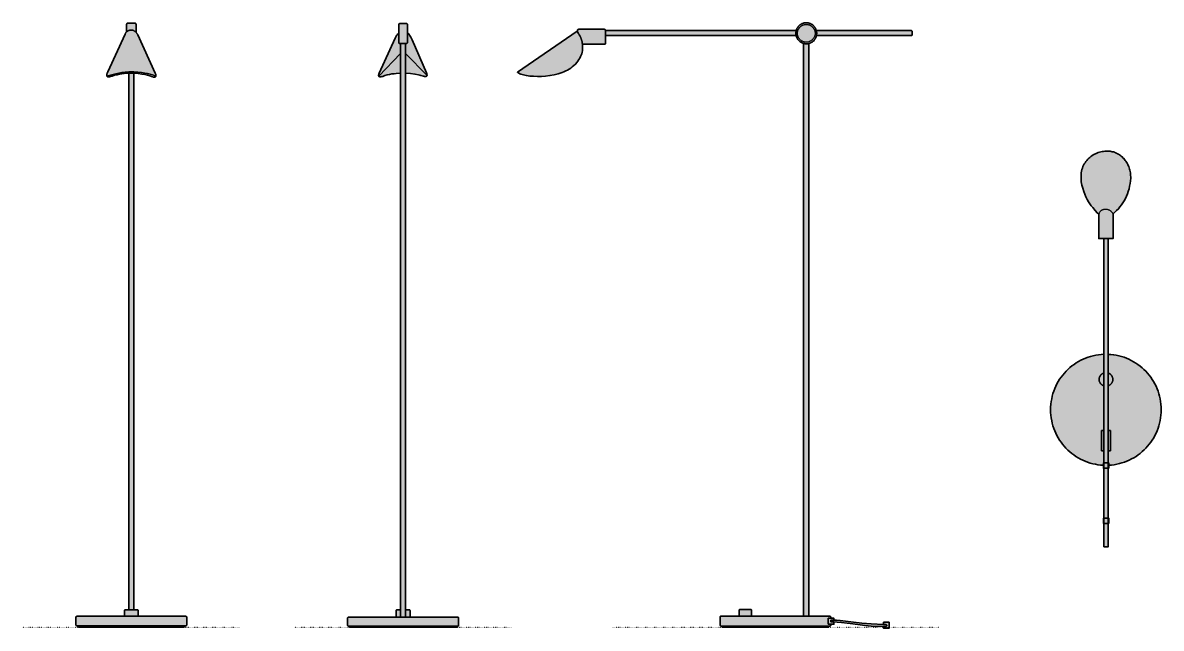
# Model space of a CAD drawing. Header units: millimetres. Extents: x 0 to 2227, y -2 to 1183.
import ezdxf

# ---------------------------------------------------------------- set-up
doc = ezdxf.new("R2010")
doc.units = ezdxf.units.MM
doc.linetypes.add('Dots', pattern=[1, 0, -1])
doc.layers.add('Blocks', color=7, linetype='Continuous')
doc.layers.add('Blocks$Fill', color=7, linetype='Continuous', true_color=0xffffff)
for name, color, linetype, lineweight, true_color in [('Blocks$Inner', 7, 'Continuous', 25, 0x007f00), ('Blocks$Outline', 7, 'Continuous', 35, 0xff3f3f), ('Groud', 7, 'Dots', 25, 0x243775)]:
    doc.layers.add(name, color=color, linetype=linetype, lineweight=lineweight, true_color=true_color)

# ---------------------------------------------------------------- blocks, each defined once
blk = doc.blocks.new('MS011 Floor Lamp Top')
at = {"layer": 'Blocks$Fill'}
blk.add_hatch(color=256, dxfattribs=at).paths.add_polyline_path([(222.8, 319.3), (226.4, 322.3), (229.9, 325.6), (233.2, 329), (236.3, 332.6), (239.3, 336.5), (242.1, 340.5), (244.6, 344.7), (247, 349), (249.1, 353.5), (251, 358.2), (252.7, 363), (254.2, 367.9), (255.3, 373), (256.3, 378.2), (256.9, 383.5), (257.3, 388.9), (257.3, 391.6), (257.2, 394.3), (257, 396.9), (256.7, 399.5), (256.3, 402), (255.8, 404.5), (255.1, 406.9), (254.4, 409.2), (253.6, 411.5), (252.6, 413.7), (251.6, 415.9), (250.5, 418), (249.3, 420), (248.1, 422), (246.7, 423.8), (245.3, 425.6), (243.8, 427.4), (242.2, 429), (240.6, 430.5), (238.9, 432), (237.1, 433.4), (235.3, 434.7), (233.4, 435.8), (231.5, 436.9), (229.5, 437.9), (227.5, 438.8), (225.5, 439.6), (223.4, 440.2), (221.3, 440.8), (219.1, 441.2), (216.9, 441.6), (214.7, 441.8), (212.1, 441.9), (209.5, 441.8), (206.8, 441.7), (204.2, 441.4), (201.5, 441), (198.9, 440.4), (196.3, 439.8), (193.7, 438.9), (191.2, 438), (188.7, 436.9), (186.3, 435.7), (183.9, 434.4), (181.6, 433), (179.4, 431.4), (177.2, 429.7), (175.2, 427.9), (173.2, 425.9), (171.4, 423.8), (169.6, 421.6), (168, 419.3), (166.5, 416.8), (165.2, 414.3), (164, 411.6), (162.9, 408.8), (162, 405.8), (161.3, 402.8), (160.7, 399.6), (160.3, 396.3), (160.2, 392.9), (160.2, 389.4), (160.4, 385.7), (160.8, 382), (162, 375.4), (163.5, 369.1), (165.4, 363.1), (167.5, 357.5), (169.8, 352.3), (172.3, 347.3), (175, 342.8), (177.7, 338.6), (180.3, 334.7), (183, 331.3), (187.9, 325.5), (192, 321.3), (194.8, 318.7), (194.8, 270.6), (205.1, 270.6), (205.1, 44.2), (199.7, 43.8), (194.3, 43.2), (189.1, 42.4), (183.9, 41.3), (178.9, 40), (173.9, 38.4), (169, 36.6), (164.3, 34.6), (159.7, 32.4), (155.2, 29.9), (150.8, 27.3), (146.6, 24.4), (142.5, 21.4), (138.5, 18.1), (134.7, 14.7), (131.1, 11.1), (127.7, 7.4), (124.4, 3.5), (121.3, -0.6), (118.4, -4.8), (115.7, -9.1), (113.2, -13.6), (110.9, -18.2), (108.8, -23), (107, -27.8), (105.3, -32.8), (104, -37.8), (102.8, -43), (101.9, -48.2), (101.2, -53.6), (100.8, -59), (100.7, -64.4), (100.8, -69.9), (101.2, -75.2), (101.9, -80.5), (102.8, -85.8), (103.9, -90.9), (105.3, -95.9), (106.9, -100.8), (108.7, -105.7), (110.8, -110.4), (113.1, -115), (115.5, -119.4), (118.2, -123.8), (121.1, -127.9), (124.1, -132), (127.4, -135.9), (130.8, -139.6), (134.4, -143.2), (138.1, -146.6), (142, -149.9), (146, -152.9), (150.2, -155.8), (154.6, -158.4), (159, -160.9), (163.6, -163.1), (168.3, -165.2), (173.1, -167), (178, -168.6), (183.1, -170), (188.2, -171.1), (193.4, -172), (198.6, -172.6), (204, -173), (204, -179), (205.1, -179), (205.1, -276.5), (204, -276.5), (204, -287), (205.1, -287), (205.1, -332.5), (213.3, -332.5), (213.3, -287), (214.3, -287), (214.3, -276.5), (213.3, -276.5), (213.3, -179), (214.3, -179), (214.3, -173), (219.7, -172.6), (224.9, -171.9), (230.1, -171), (235.2, -169.9), (240.2, -168.5), (245.1, -166.9), (249.9, -165), (254.5, -163), (259.1, -160.7), (263.5, -158.2), (267.8, -155.6), (272, -152.7), (276, -149.7), (279.9, -146.4), (283.6, -143), (287.2, -139.4), (290.5, -135.7), (293.8, -131.8), (296.8, -127.8), (299.6, -123.6), (302.3, -119.3), (304.8, -114.8), (307, -110.2), (309.1, -105.5), (310.9, -100.7), (312.5, -95.8), (313.9, -90.8), (315, -85.7), (315.9, -80.5), (316.5, -75.2), (316.9, -69.9), (317.1, -64.4), (316.9, -59), (316.5, -53.6), (315.9, -48.3), (315, -43.1), (313.8, -37.9), (312.4, -32.9), (310.8, -27.9), (309, -23.1), (306.9, -18.4), (304.6, -13.8), (302.1, -9.3), (299.4, -5), (296.6, -0.8), (293.5, 3.3), (290.2, 7.2), (286.8, 10.9), (283.2, 14.5), (279.5, 17.9), (275.6, 21.1), (271.5, 24.2), (267.3, 27), (262.9, 29.7), (258.5, 32.2), (253.9, 34.4), (249.1, 36.4), (244.3, 38.3), (239.4, 39.8), (234.3, 41.2), (229.2, 42.3), (224, 43.2), (218.7, 43.8), (213.3, 44.1), (213.3, 270.6), (222.8, 270.6)], flags=0)
at = {"layer": 'Blocks$Inner'}
blk.add_lwpolyline([(222.8, 319.3), (226.4, 322.3), (229.9, 325.6), (233.2, 329), (236.3, 332.6), (239.3, 336.5), (242.1, 340.5), (244.6, 344.7), (247, 349), (249.1, 353.5), (251, 358.2), (252.7, 363), (254.2, 367.9), (255.3, 373), (256.3, 378.2), (256.9, 383.5), (257.3, 388.9), (257.3, 391.6), (257.2, 394.3), (257, 396.9), (256.7, 399.5), (256.3, 402), (255.8, 404.5), (255.1, 406.9), (254.4, 409.2), (253.6, 411.5), (252.6, 413.7), (251.6, 415.9), (250.5, 418), (249.3, 420), (248.1, 422), (246.7, 423.8), (245.3, 425.6), (243.8, 427.4), (242.2, 429), (240.6, 430.5), (238.9, 432), (237.1, 433.4), (235.3, 434.7), (233.4, 435.8), (231.5, 436.9), (229.5, 437.9), (227.5, 438.8), (225.5, 439.6), (223.4, 440.2), (221.3, 440.8), (219.1, 441.2), (216.9, 441.6), (214.7, 441.8), (212.1, 441.9), (209.5, 441.8), (206.8, 441.7), (204.2, 441.4), (201.5, 441), (198.9, 440.4), (196.3, 439.8), (193.7, 438.9), (191.2, 438), (188.7, 436.9), (186.3, 435.7), (183.9, 434.4), (181.6, 433), (179.4, 431.4), (177.2, 429.7), (175.2, 427.9), (173.2, 425.9), (171.4, 423.8), (169.6, 421.6), (168, 419.3), (166.5, 416.8), (165.2, 414.3), (164, 411.6), (162.9, 408.8), (162, 405.8), (161.3, 402.8), (160.7, 399.6), (160.3, 396.3), (160.2, 392.9), (160.2, 389.4), (160.4, 385.7), (160.8, 382), (162, 375.4), (163.5, 369.1), (165.4, 363.1), (167.5, 357.5), (169.8, 352.3), (172.3, 347.3), (175, 342.8), (177.7, 338.6), (180.3, 334.7), (183, 331.3), (187.9, 325.5), (192, 321.3), (194.8, 318.7)], dxfattribs=at)
for points in [[(205.1, 270.6), (213.3, 270.6), (222.8, 270.6), (222.8, 319.3), (222.5, 319.9), (222.1, 320.5), (221.7, 321), (221.3, 321.5), (220.9, 322), (220.5, 322.5), (220, 322.9), (219.6, 323.4), (219.1, 323.8), (218.7, 324.2), (218.2, 324.5), (217.7, 324.8), (216.8, 325.4), (215.8, 326), (214.9, 326.4), (213.9, 326.8), (213, 327.1), (212, 327.3), (211.1, 327.5), (210.3, 327.6), (209.4, 327.7), (208.7, 327.7), (206.9, 327.7), (206.1, 327.6), (205.4, 327.5), (204.7, 327.4), (204, 327.3), (203.3, 327.1), (202.7, 327), (202.2, 326.8), (201.6, 326.6), (201.1, 326.3), (200.6, 326.1), (200.1, 325.8), (199.7, 325.5), (199.3, 325.2), (198.9, 324.9), (198.5, 324.6), (198.2, 324.2), (197.9, 323.9), (197.6, 323.5), (197.3, 323.2), (197, 322.8), (196.5, 322), (196, 321.2), (195.6, 320.4), (194.8, 318.7), (194.8, 270.6)], [(205.1, -105.3), (205.1, -144.7), (205.1, -168.5), (213.3, -168.5), (213.3, -144.7), (213.3, -105.3), (213.3, -17.5), (213.3, 7.6), (213.3, 44.1), (213.3, 270.6), (205.1, 270.6), (205.1, 44.2), (205.1, 7.7), (205.1, -17.7)], [(205.1, -168.5), (205.1, -144.7), (200.2, -144.7), (200.2, -105.3), (205.1, -105.3), (205.1, -17.7), (204.6, -17.5), (204.1, -17.3), (203.6, -17.1), (203.1, -16.9), (202.6, -16.7), (202.2, -16.4), (201.7, -16.1), (201.3, -15.8), (200.9, -15.5), (200.4, -15.2), (200, -14.9), (199.7, -14.5), (199.3, -14.2), (198.9, -13.8), (198.6, -13.4), (198.3, -13), (198, -12.5), (197.7, -12.1), (197.4, -11.7), (197.1, -11.2), (196.9, -10.7), (196.7, -10.3), (196.5, -9.8), (196.3, -9.3), (196.1, -8.8), (196, -8.2), (195.9, -7.7), (195.8, -7.2), (195.7, -6.6), (195.6, -6.1), (195.6, -5.5), (195.6, -5), (195.6, -4.4), (195.6, -3.9), (195.7, -3.3), (195.8, -2.8), (195.9, -2.3), (196, -1.7), (196.1, -1.2), (196.3, -0.7), (196.5, -0.2), (196.7, 0.3), (196.9, 0.8), (197.1, 1.2), (197.4, 1.7), (197.7, 2.1), (198, 2.6), (198.3, 3), (198.6, 3.4), (198.9, 3.8), (199.3, 4.2), (199.7, 4.5), (200, 4.9), (200.4, 5.2), (200.9, 5.6), (201.3, 5.9), (201.7, 6.2), (202.2, 6.4), (202.6, 6.7), (203.1, 6.9), (203.6, 7.2), (204.1, 7.4), (204.6, 7.5), (205.1, 7.7), (205.1, 44.2), (199.7, 43.8), (194.3, 43.2), (189.1, 42.4), (183.9, 41.3), (178.9, 40), (173.9, 38.4), (169, 36.6), (164.3, 34.6), (159.7, 32.4), (155.2, 29.9), (150.8, 27.3), (146.6, 24.4), (142.5, 21.4), (138.5, 18.1), (134.7, 14.7), (131.1, 11.1), (127.7, 7.4), (124.4, 3.5), (121.3, -0.6), (118.4, -4.8), (115.7, -9.1), (113.2, -13.6), (110.9, -18.2), (108.8, -23), (107, -27.8), (105.3, -32.8), (104, -37.8), (102.8, -43), (101.9, -48.2), (101.2, -53.6), (100.8, -59), (100.7, -64.4), (100.8, -69.9), (101.2, -75.2), (101.9, -80.5), (102.8, -85.8), (103.9, -90.9), (105.3, -95.9), (106.9, -100.8), (108.7, -105.7), (110.8, -110.4), (113.1, -115), (115.5, -119.4), (118.2, -123.8), (121.1, -127.9), (124.1, -132), (127.4, -135.9), (130.8, -139.6), (134.4, -143.2), (138.1, -146.6), (142, -149.9), (146, -152.9), (150.2, -155.8), (154.6, -158.4), (159, -160.9), (163.6, -163.1), (168.3, -165.2), (173.1, -167), (178, -168.6), (183.1, -170), (188.2, -171.1), (193.4, -172), (198.6, -172.6), (204, -173), (204, -168.5)], [(222.4, -5), (222.3, -5.5), (222.3, -6.1), (222.3, -6.6), (222.2, -7.1), (222.1, -7.6), (222, -8.2), (221.8, -8.7), (221.7, -9.2), (221.5, -9.6), (221.3, -10.1), (221.1, -10.6), (220.9, -11), (220.6, -11.5), (220.4, -11.9), (220.1, -12.4), (219.8, -12.8), (219.5, -13.2), (219.2, -13.6), (218.8, -14), (218.5, -14.3), (218.1, -14.7), (217.7, -15), (217.3, -15.3), (216.9, -15.6), (216.5, -15.9), (216.1, -16.2), (215.7, -16.5), (215.2, -16.7), (214.8, -17), (214.3, -17.2), (213.8, -17.4), (213.3, -17.5), (213.3, -105.3), (217.9, -105.3), (217.9, -144.7), (213.3, -144.7), (213.3, -168.5), (214.3, -168.5), (214.3, -173), (219.7, -172.6), (224.9, -171.9), (230.1, -171), (235.2, -169.9), (240.2, -168.5), (245.1, -166.9), (249.9, -165), (254.5, -163), (259.1, -160.7), (263.5, -158.2), (267.8, -155.6), (272, -152.7), (276, -149.7), (279.9, -146.4), (283.6, -143), (287.2, -139.4), (290.5, -135.7), (293.8, -131.8), (296.8, -127.8), (299.6, -123.6), (302.3, -119.3), (304.8, -114.8), (307, -110.2), (309.1, -105.5), (310.9, -100.7), (312.5, -95.8), (313.9, -90.8), (315, -85.7), (315.9, -80.5), (316.5, -75.2), (316.9, -69.9), (317.1, -64.4), (316.9, -59), (316.5, -53.6), (315.9, -48.3), (315, -43.1), (313.8, -37.9), (312.4, -32.9), (310.8, -27.9), (309, -23.1), (306.9, -18.4), (304.6, -13.8), (302.1, -9.3), (299.4, -5), (296.6, -0.8), (293.5, 3.3), (290.2, 7.2), (286.8, 10.9), (283.2, 14.5), (279.5, 17.9), (275.6, 21.1), (271.5, 24.2), (267.3, 27), (262.9, 29.7), (258.5, 32.2), (253.9, 34.4), (249.1, 36.4), (244.3, 38.3), (239.4, 39.8), (234.3, 41.2), (229.2, 42.3), (224, 43.2), (218.7, 43.8), (213.3, 44.1), (213.3, 7.6), (213.8, 7.4), (214.3, 7.2), (214.8, 7), (215.2, 6.7), (215.7, 6.5), (216.1, 6.2), (216.5, 6), (216.9, 5.7), (217.3, 5.4), (217.7, 5), (218.1, 4.7), (218.5, 4.3), (218.8, 4), (219.2, 3.6), (219.5, 3.2), (219.8, 2.8), (220.1, 2.4), (220.4, 2), (220.6, 1.5), (220.9, 1.1), (221.1, 0.6), (221.3, 0.1), (221.5, -0.3), (221.7, -0.8), (221.8, -1.3), (222, -1.8), (222.1, -2.3), (222.2, -2.9), (222.3, -3.4), (222.3, -3.9), (222.3, -4.4)], [(195.6, -5), (195.6, -5.5), (195.6, -6.1), (195.7, -6.6), (195.8, -7.2), (195.9, -7.7), (196, -8.2), (196.1, -8.8), (196.3, -9.3), (196.5, -9.8), (196.7, -10.3), (196.9, -10.7), (197.1, -11.2), (197.4, -11.7), (197.7, -12.1), (198, -12.5), (198.3, -13), (198.6, -13.4), (198.9, -13.8), (199.3, -14.2), (199.7, -14.5), (200, -14.9), (200.4, -15.2), (200.9, -15.5), (201.3, -15.8), (201.7, -16.1), (202.2, -16.4), (202.6, -16.7), (203.1, -16.9), (203.6, -17.1), (204.1, -17.3), (204.6, -17.5), (205.1, -17.7), (205.1, 7.7), (204.6, 7.5), (204.1, 7.4), (203.6, 7.2), (203.1, 6.9), (202.6, 6.7), (202.2, 6.4), (201.7, 6.2), (201.3, 5.9), (200.9, 5.6), (200.4, 5.2), (200, 4.9), (199.7, 4.5), (199.3, 4.2), (198.9, 3.8), (198.6, 3.4), (198.3, 3), (198, 2.6), (197.7, 2.1), (197.4, 1.7), (197.1, 1.2), (196.9, 0.8), (196.7, 0.3), (196.5, -0.2), (196.3, -0.7), (196.1, -1.2), (196, -1.7), (195.9, -2.3), (195.8, -2.8), (195.7, -3.3), (195.6, -3.9), (195.6, -4.4)], [(222.4, -5), (222.3, -4.4), (222.3, -3.9), (222.3, -3.4), (222.2, -2.9), (222.1, -2.3), (222, -1.8), (221.8, -1.3), (221.7, -0.8), (221.5, -0.3), (221.3, 0.1), (221.1, 0.6), (220.9, 1.1), (220.6, 1.5), (220.4, 2), (220.1, 2.4), (219.8, 2.8), (219.5, 3.2), (219.2, 3.6), (218.8, 4), (218.5, 4.3), (218.1, 4.7), (217.7, 5), (217.3, 5.4), (216.9, 5.7), (216.5, 6), (216.1, 6.2), (215.7, 6.5), (215.2, 6.7), (214.8, 7), (214.3, 7.2), (213.8, 7.4), (213.3, 7.6), (213.3, -17.5), (213.8, -17.4), (214.3, -17.2), (214.8, -17), (215.2, -16.7), (215.7, -16.5), (216.1, -16.2), (216.5, -15.9), (216.9, -15.6), (217.3, -15.3), (217.7, -15), (218.1, -14.7), (218.5, -14.3), (218.8, -14), (219.2, -13.6), (219.5, -13.2), (219.8, -12.8), (220.1, -12.4), (220.4, -11.9), (220.6, -11.5), (220.9, -11), (221.1, -10.6), (221.3, -10.1), (221.5, -9.6), (221.7, -9.2), (221.8, -8.7), (222, -8.2), (222.1, -7.6), (222.2, -7.1), (222.3, -6.6), (222.3, -6.1), (222.3, -5.5)], [(200.2, -105.3), (200.2, -144.7), (205.1, -144.7), (205.1, -105.3)], [(217.9, -144.7), (217.9, -105.3), (213.3, -105.3), (213.3, -144.7)], [(205.1, -168.5), (204, -168.5), (204, -173), (205.1, -173)], [(204, -173), (204, -179), (205.1, -179), (205.1, -173)], [(213.3, -173), (213.3, -168.5), (205.1, -168.5), (205.1, -173), (205.1, -179), (213.3, -179)], [(213.3, -168.5), (213.3, -173), (214.3, -173), (214.3, -168.5)], [(213.3, -179), (214.3, -179), (214.3, -173), (213.3, -173)], [(213.3, -179), (205.1, -179), (205.1, -276.5), (213.3, -276.5)], [(204, -276.5), (204, -287), (205.1, -287), (205.1, -276.5)], [(213.3, -276.5), (205.1, -276.5), (205.1, -287), (213.3, -287)], [(213.3, -287), (205.1, -287), (205.1, -332.5), (213.3, -332.5)], [(214.3, -287), (214.3, -276.5), (213.3, -276.5), (213.3, -287)]]:
    blk.add_lwpolyline(points, close=True, dxfattribs=at)
at = {"layer": 'Blocks$Outline'}
for points in [[(222.8, 319.3), (226.4, 322.3), (229.9, 325.6), (233.2, 329), (236.3, 332.6), (239.3, 336.5), (242.1, 340.5), (244.6, 344.7), (247, 349), (249.1, 353.5), (251, 358.2), (252.7, 363), (254.2, 367.9), (255.3, 373), (256.3, 378.2), (256.9, 383.5), (257.3, 388.9), (257.3, 391.6), (257.2, 394.3), (257, 396.9), (256.7, 399.5), (256.3, 402), (255.8, 404.5), (255.1, 406.9), (254.4, 409.2), (253.6, 411.5), (252.6, 413.7), (251.6, 415.9), (250.5, 418), (249.3, 420), (248.1, 422), (246.7, 423.8), (245.3, 425.6), (243.8, 427.4), (242.2, 429), (240.6, 430.5), (238.9, 432), (237.1, 433.4), (235.3, 434.7), (233.4, 435.8), (231.5, 436.9), (229.5, 437.9), (227.5, 438.8), (225.5, 439.6), (223.4, 440.2), (221.3, 440.8), (219.1, 441.2), (216.9, 441.6), (214.7, 441.8), (212.1, 441.9), (209.5, 441.8), (206.8, 441.7), (204.2, 441.4), (201.5, 441), (198.9, 440.4), (196.3, 439.8), (193.7, 438.9), (191.2, 438), (188.7, 436.9), (186.3, 435.7), (183.9, 434.4), (181.6, 433), (179.4, 431.4), (177.2, 429.7), (175.2, 427.9), (173.2, 425.9), (171.4, 423.8), (169.6, 421.6), (168, 419.3), (166.5, 416.8), (165.2, 414.3), (164, 411.6), (162.9, 408.8), (162, 405.8), (161.3, 402.8), (160.7, 399.6), (160.3, 396.3), (160.2, 392.9), (160.2, 389.4), (160.4, 385.7), (160.8, 382), (162, 375.4), (163.5, 369.1), (165.4, 363.1), (167.5, 357.5), (169.8, 352.3), (172.3, 347.3), (175, 342.8), (177.7, 338.6), (180.3, 334.7), (183, 331.3), (187.9, 325.5), (192, 321.3), (194.8, 318.7)], [(194.8, 318.7), (194.8, 270.6), (205.1, 270.6)], [(213.3, 270.6), (222.8, 270.6), (222.8, 319.3)], [(205.1, 270.6), (205.1, 44.2)], [(213.3, 44.1), (213.3, 270.6)], [(205.1, 44.2), (199.7, 43.8), (194.3, 43.2), (189.1, 42.4), (183.9, 41.3), (178.9, 40), (173.9, 38.4), (169, 36.6), (164.3, 34.6), (159.7, 32.4), (155.2, 29.9), (150.8, 27.3), (146.6, 24.4), (142.5, 21.4), (138.5, 18.1), (134.7, 14.7), (131.1, 11.1), (127.7, 7.4), (124.4, 3.5), (121.3, -0.6), (118.4, -4.8), (115.7, -9.1), (113.2, -13.6), (110.9, -18.2), (108.8, -23), (107, -27.8), (105.3, -32.8), (104, -37.8), (102.8, -43), (101.9, -48.2), (101.2, -53.6), (100.8, -59), (100.7, -64.4), (100.8, -69.9), (101.2, -75.2), (101.9, -80.5), (102.8, -85.8), (103.9, -90.9), (105.3, -95.9), (106.9, -100.8), (108.7, -105.7), (110.8, -110.4), (113.1, -115), (115.5, -119.4), (118.2, -123.8), (121.1, -127.9), (124.1, -132), (127.4, -135.9), (130.8, -139.6), (134.4, -143.2), (138.1, -146.6), (142, -149.9), (146, -152.9), (150.2, -155.8), (154.6, -158.4), (159, -160.9), (163.6, -163.1), (168.3, -165.2), (173.1, -167), (178, -168.6), (183.1, -170), (188.2, -171.1), (193.4, -172), (198.6, -172.6), (204, -173)], [(214.3, -173), (219.7, -172.6), (224.9, -171.9), (230.1, -171), (235.2, -169.9), (240.2, -168.5), (245.1, -166.9), (249.9, -165), (254.5, -163), (259.1, -160.7), (263.5, -158.2), (267.8, -155.6), (272, -152.7), (276, -149.7), (279.9, -146.4), (283.6, -143), (287.2, -139.4), (290.5, -135.7), (293.8, -131.8), (296.8, -127.8), (299.6, -123.6), (302.3, -119.3), (304.8, -114.8), (307, -110.2), (309.1, -105.5), (310.9, -100.7), (312.5, -95.8), (313.9, -90.8), (315, -85.7), (315.9, -80.5), (316.5, -75.2), (316.9, -69.9), (317.1, -64.4), (316.9, -59), (316.5, -53.6), (315.9, -48.3), (315, -43.1), (313.8, -37.9), (312.4, -32.9), (310.8, -27.9), (309, -23.1), (306.9, -18.4), (304.6, -13.8), (302.1, -9.3), (299.4, -5), (296.6, -0.8), (293.5, 3.3), (290.2, 7.2), (286.8, 10.9), (283.2, 14.5), (279.5, 17.9), (275.6, 21.1), (271.5, 24.2), (267.3, 27), (262.9, 29.7), (258.5, 32.2), (253.9, 34.4), (249.1, 36.4), (244.3, 38.3), (239.4, 39.8), (234.3, 41.2), (229.2, 42.3), (224, 43.2), (218.7, 43.8), (213.3, 44.1)], [(204, -173), (204, -179), (205.1, -179)], [(213.3, -179), (214.3, -179), (214.3, -173)], [(205.1, -179), (205.1, -276.5)], [(213.3, -276.5), (213.3, -179)], [(205.1, -276.5), (204, -276.5)], [(204, -276.5), (204, -287), (205.1, -287)], [(205.1, -287), (205.1, -332.5), (213.3, -332.5), (213.3, -287)], [(214.3, -287), (214.3, -276.5), (213.3, -276.5)], [(213.3, -287), (214.3, -287)]]:
    blk.add_lwpolyline(points, dxfattribs=at)
blk = doc.blocks.new('MS011 Floor Lamp Side')
at = {"layer": 'Blocks$Fill'}
blk.add_hatch(color=256, dxfattribs=at).paths.add_polyline_path([(530.9, 1.4), (530.9, -1.9), (541.9, -1.9), (541.9, 9.9), (530.9, 9.9), (530.9, 5.7), (506.8, 6.6), (488.2, 8), (466.8, 10.6), (446, 13.1), (439, 13.7), (433.8, 13.9), (433.8, 17.8), (427.7, 17.8), (427.7, 19.7), (427.7, 19.8), (427.7, 19.8), (427.7, 19.9), (427.7, 20), (427.7, 20), (427.7, 20), (427.7, 20), (427.7, 20), (427.7, 20.1), (427.7, 20.1), (427.7, 20.1), (427.7, 20.1), (427.7, 20.1), (427.7, 20.2), (427.6, 20.3), (427.6, 20.3), (427.6, 20.3), (427.6, 20.3), (427.6, 20.3), (427.6, 20.3), (427.6, 20.3), (427.6, 20.3), (427.6, 20.3), (427.6, 20.3), (427.6, 20.3), (427.6, 20.3), (427.6, 20.3), (427.6, 20.3), (427.6, 20.3), (427.6, 20.3), (427.6, 20.3), (427.6, 20.3), (427.6, 20.4), (427.6, 20.4), (427.6, 20.4), (427.6, 20.4), (427.6, 20.4), (427.6, 20.4), (427.6, 20.4), (427.6, 20.4), (427.6, 20.4), (427.6, 20.4), (427.6, 20.4), (427.6, 20.4), (427.6, 20.4), (427.6, 20.4), (427.6, 20.4), (427.6, 20.4), (427.6, 20.5), (427.6, 20.5), (427.6, 20.5), (427.5, 20.6), (427.5, 20.7), (427.4, 20.7), (427.4, 20.8), (427.3, 20.9), (427.3, 21), (427.2, 21), (427.1, 21.1), (427.1, 21.2), (427, 21.3), (426.9, 21.3), (426.8, 21.4), (426.8, 21.4), (426.7, 21.5), (426.6, 21.5), (426.5, 21.6), (426.4, 21.6), (426.3, 21.6), (426.2, 21.7), (426.1, 21.7), (426, 21.7), (425.9, 21.7), (425.8, 21.7), (425.7, 21.7), (384.5, 21.7), (384.5, 1142.7), (385.2, 1142.9), (385.9, 1143.1), (386.6, 1143.3), (387.2, 1143.6), (387.9, 1143.8), (388.6, 1144.1), (389.2, 1144.5), (389.8, 1144.8), (390.4, 1145.2), (391, 1145.6), (392.2, 1146.4), (392.8, 1146.8), (393.3, 1147.3), (394.3, 1148.3), (395.3, 1149.3), (395.7, 1149.9), (396.2, 1150.5), (396.6, 1151), (397, 1151.6), (397.4, 1152.3), (397.7, 1152.9), (398, 1153.5), (398.4, 1154.2), (398.6, 1154.8), (398.9, 1155.5), (399.2, 1156.2), (399.4, 1156.9), (399.6, 1157.6), (399.7, 1158.3), (584.9, 1158.3), (585.1, 1158.3), (585.2, 1158.4), (585.3, 1158.4), (585.4, 1158.4), (585.4, 1158.4), (585.5, 1158.5), (585.6, 1158.5), (585.7, 1158.5), (585.7, 1158.5), (585.8, 1158.6), (585.9, 1158.6), (586, 1158.7), (586.1, 1158.7), (586.1, 1158.8), (586.2, 1158.9), (586.3, 1158.9), (586.3, 1159), (586.4, 1159.1), (586.5, 1159.2), (586.5, 1159.2), (586.6, 1159.3), (586.6, 1159.4), (586.7, 1159.5), (586.7, 1159.6), (586.7, 1159.7), (586.8, 1159.8), (586.8, 1159.9), (586.8, 1160), (586.8, 1160.1), (586.9, 1160.2), (586.9, 1160.3), (586.9, 1160.4), (586.9, 1165.9), (586.9, 1166), (586.9, 1166), (586.9, 1166), (586.9, 1166), (586.9, 1166), (586.9, 1166), (586.9, 1166), (586.9, 1166.1), (586.9, 1166.1), (586.9, 1166.1), (586.9, 1166.1), (586.9, 1166.1), (586.9, 1166.1), (586.9, 1166.1), (586.9, 1166.1), (586.9, 1166.1), (586.9, 1166.1), (586.9, 1166.1), (586.8, 1166.2), (586.8, 1166.3), (586.8, 1166.4), (586.8, 1166.5), (586.8, 1166.6), (586.7, 1166.6), (586.7, 1166.7), (586.7, 1166.8), (586.6, 1166.9), (586.6, 1167), (586.5, 1167.1), (586.5, 1167.1), (586.4, 1167.2), (586.3, 1167.3), (586.3, 1167.3), (586.3, 1167.3), (586.3, 1167.3), (586.3, 1167.3), (586.3, 1167.3), (586.3, 1167.3), (586.3, 1167.3), (586.3, 1167.3), (586.3, 1167.3), (586.3, 1167.3), (586.3, 1167.3), (586.3, 1167.3), (586.3, 1167.3), (586.3, 1167.3), (586.3, 1167.3), (586.3, 1167.3), (586.3, 1167.3), (586.3, 1167.4), (586.2, 1167.4), (586.1, 1167.5), (586.1, 1167.6), (586, 1167.6), (585.9, 1167.7), (585.8, 1167.7), (585.7, 1167.8), (585.6, 1167.8), (585.5, 1167.8), (585.4, 1167.9), (585.4, 1167.9), (585.3, 1167.9), (585.2, 1167.9), (585.1, 1168), (584.9, 1168), (584.8, 1168), (399.5, 1168), (399.3, 1168.8), (399, 1169.6), (398.7, 1170.4), (398.4, 1171.2), (398.1, 1171.9), (397.7, 1172.7), (397.3, 1173.4), (396.8, 1174.1), (396.3, 1174.8), (395.8, 1175.5), (395.3, 1176.1), (394.8, 1176.7), (394.2, 1177.3), (393.6, 1177.9), (393, 1178.5), (392.4, 1179), (391.7, 1179.5), (391, 1180), (390.3, 1180.4), (389.6, 1180.8), (388.9, 1181.2), (388.1, 1181.6), (387.3, 1181.9), (386.5, 1182.2), (385.7, 1182.5), (384.9, 1182.7), (384.1, 1182.9), (383.3, 1183.1), (382.4, 1183.2), (381.5, 1183.3), (380.7, 1183.4), (379.8, 1183.4), (378.9, 1183.4), (378, 1183.3), (377.1, 1183.2), (376.3, 1183.1), (375.4, 1182.9), (374.6, 1182.7), (373.8, 1182.5), (373, 1182.2), (372.2, 1181.9), (371.4, 1181.6), (370.7, 1181.2), (369.9, 1180.8), (369.2, 1180.4), (368.5, 1180), (367.8, 1179.5), (367.2, 1179), (366.5, 1178.5), (365.9, 1177.9), (365.3, 1177.3), (364.8, 1176.7), (364.2, 1176.1), (363.7, 1175.5), (363.2, 1174.8), (362.7, 1174.1), (362.3, 1173.4), (361.9, 1172.7), (361.5, 1171.9), (361.1, 1171.2), (360.8, 1170.4), (360.5, 1169.6), (360.2, 1168.8), (360, 1168), (-12.8, 1168), (-12.8, 1168.5), (-12.8, 1168.6), (-12.9, 1168.7), (-12.9, 1168.8), (-12.9, 1168.9), (-12.9, 1169), (-13, 1169.1), (-13, 1169.2), (-13, 1169.3), (-13.1, 1169.4), (-13.1, 1169.5), (-13.2, 1169.6), (-13.2, 1169.6), (-13.3, 1169.7), (-13.4, 1169.8), (-13.4, 1169.9), (-13.5, 1169.9), (-13.6, 1170), (-13.7, 1170), (-13.7, 1170.1), (-13.8, 1170.2), (-13.9, 1170.2), (-14, 1170.3), (-14.1, 1170.3), (-14.2, 1170.3), (-14.3, 1170.4), (-14.4, 1170.4), (-14.5, 1170.4), (-14.6, 1170.4), (-14.7, 1170.4), (-14.8, 1170.5), (-14.9, 1170.5), (-65.7, 1170.5), (-65.8, 1170.5), (-66, 1170.4), (-66.1, 1170.4), (-66.2, 1170.4), (-66.3, 1170.4), (-66.3, 1170.4), (-66.4, 1170.3), (-66.5, 1170.3), (-66.6, 1170.3), (-66.7, 1170.2), (-66.8, 1170.2), (-66.9, 1170.1), (-67, 1170), (-67, 1170), (-67.1, 1169.9), (-67.2, 1169.9), (-67.2, 1169.8), (-67.3, 1169.7), (-67.4, 1169.6), (-67.4, 1169.6), (-67.5, 1169.5), (-67.5, 1169.4), (-67.6, 1169.3), (-67.6, 1169.2), (-67.6, 1169.1), (-67.7, 1169), (-67.7, 1168.9), (-67.7, 1168.8), (-67.7, 1168.7), (-67.8, 1168.6), (-67.8, 1168.5), (-67.8, 1168.4), (-67.8, 1166), (-68.6, 1167.1), (-185.1, 1086.6), (-184.8, 1086.3), (-184.5, 1086.1), (-184.1, 1085.8), (-183.8, 1085.6), (-183, 1085.1), (-182.2, 1084.6), (-181.3, 1084.1), (-180.4, 1083.7), (-178.3, 1082.8), (-175.9, 1082), (-173.3, 1081.3), (-170.5, 1080.6), (-167.5, 1080), (-160.9, 1079.1), (-153.8, 1078.5), (-146.2, 1078.2), (-138.2, 1078.4), (-130.1, 1078.9), (-121.8, 1080), (-113.6, 1081.5), (-105.6, 1083.4), (-101.7, 1084.6), (-97.9, 1086), (-94.2, 1087.4), (-90.6, 1089), (-87.2, 1090.8), (-83.9, 1092.7), (-80.8, 1094.7), (-77.9, 1096.9), (-74.6, 1099.8), (-71.7, 1102.6), (-69.1, 1105.5), (-66.9, 1108.4), (-64.9, 1111.3), (-63.1, 1114.2), (-61.7, 1117), (-60.5, 1119.9), (-59.5, 1122.7), (-58.8, 1125.5), (-58.2, 1128.3), (-57.9, 1131), (-57.7, 1133.7), (-57.7, 1136.3), (-57.8, 1138.8), (-58.1, 1141.3), (-14.8, 1141.3), (-14.8, 1141.3), (-14.7, 1141.3), (-14.6, 1141.4), (-14.5, 1141.4), (-14.4, 1141.4), (-14.3, 1141.4), (-14.2, 1141.5), (-14.1, 1141.5), (-14, 1141.5), (-13.9, 1141.6), (-13.8, 1141.6), (-13.7, 1141.7), (-13.7, 1141.7), (-13.6, 1141.8), (-13.5, 1141.9), (-13.4, 1141.9), (-13.4, 1142), (-13.3, 1142.1), (-13.2, 1142.2), (-13.2, 1142.2), (-13.1, 1142.3), (-13.1, 1142.4), (-13, 1142.5), (-13, 1142.6), (-13, 1142.7), (-12.9, 1142.8), (-12.9, 1142.9), (-12.9, 1143), (-12.9, 1143.1), (-12.8, 1143.2), (-12.8, 1143.3), (-12.8, 1143.4), (-12.8, 1158.3), (359.8, 1158.3), (360.1, 1157), (360.6, 1155.6), (361.1, 1154.3), (361.7, 1153.1), (362.4, 1151.9), (363.1, 1150.8), (364, 1149.7), (364.9, 1148.6), (365.8, 1147.7), (366.9, 1146.8), (367.9, 1145.9), (369.1, 1145.2), (370.3, 1144.5), (371.5, 1143.9), (372.8, 1143.4), (374.1, 1142.9), (374.1, 21.7), (272.9, 21.7), (272.9, 33.1), (272.8, 33.2), (272.8, 33.3), (272.8, 33.4), (272.8, 33.5), (272.8, 33.6), (272.8, 33.7), (272.7, 33.8), (272.7, 33.8), (272.7, 33.8), (272.7, 33.9), (272.7, 34), (272.6, 34), (272.6, 34.1), (272.5, 34.2), (272.4, 34.3), (272.4, 34.4), (272.3, 34.4), (272.3, 34.5), (272.2, 34.6), (272.1, 34.6), (272, 34.7), (272, 34.8), (271.9, 34.8), (271.8, 34.9), (271.7, 34.9), (271.6, 34.9), (271.5, 35), (271.4, 35), (271.3, 35), (271.2, 35.1), (271.1, 35.1), (271, 35.1), (270.9, 35.1), (270.8, 35.1), (250.4, 35.1), (250.3, 35.1), (250.2, 35.1), (250.1, 35.1), (250, 35.1), (249.9, 35), (249.8, 35), (249.7, 35), (249.6, 34.9), (249.5, 34.9), (249.4, 34.9), (249.3, 34.8), (249.3, 34.8), (249.2, 34.7), (249.1, 34.6), (249, 34.6), (249, 34.5), (248.9, 34.4), (248.8, 34.4), (248.8, 34.3), (248.7, 34.2), (248.7, 34.1), (248.6, 34), (248.6, 34), (248.5, 33.9), (248.5, 33.8), (248.5, 33.7), (248.4, 33.6), (248.4, 33.5), (248.4, 33.4), (248.4, 33.3), (248.4, 33.2), (248.4, 33.1), (248.4, 21.7), (213, 21.7), (212.9, 21.7), (212.8, 21.7), (212.7, 21.7), (212.6, 21.7), (212.5, 21.6), (212.4, 21.6), (212.3, 21.6), (212.2, 21.5), (212.2, 21.5), (212.1, 21.4), (212, 21.4), (211.9, 21.3), (211.8, 21.3), (211.8, 21.2), (211.7, 21.1), (211.6, 21), (211.6, 21), (211.5, 20.9), (211.4, 20.8), (211.4, 20.7), (211.3, 20.7), (211.3, 20.6), (211.2, 20.5), (211.2, 20.4), (211.2, 20.3), (211.2, 20.2), (211.1, 20.1), (211.1, 20), (211.1, 19.9), (211.1, 19.8), (211.1, 19.7), (211.1, 4.6), (211.1, 4.4), (211.1, 4.4), (211.1, 4.3), (211.1, 4.2), (211.1, 4.1), (211.2, 4), (211.2, 4), (211.2, 3.9), (211.2, 3.8), (211.3, 3.7), (211.3, 3.6), (211.4, 3.5), (211.4, 3.4), (211.5, 3.3), (211.6, 3.3), (211.6, 3.2), (211.7, 3.1), (211.8, 3.1), (211.8, 3), (211.9, 2.9), (212, 2.9), (212.1, 2.8), (212.2, 2.8), (212.2, 2.7), (212.3, 2.7), (212.4, 2.6), (212.5, 2.6), (212.6, 2.6), (212.7, 2.6), (212.8, 2.5), (212.9, 2.5), (213, 2.5), (213.1, 2.5), (214.6, 2.5), (214.6, 2), (214.6, 1.9), (214.6, 1.8), (214.6, 1.7), (214.7, 1.7), (214.7, 1.7), (214.7, 1.7), (214.7, 1.7), (214.7, 1.7), (214.7, 1.7), (214.7, 1.7), (214.7, 1.7), (214.7, 1.7), (214.7, 1.7), (214.7, 1.7), (214.7, 1.6), (214.7, 1.6), (214.7, 1.6), (214.7, 1.5), (214.7, 1.4), (214.7, 1.3), (214.8, 1.2), (214.8, 1.2), (214.9, 1.1), (214.9, 1), (215, 0.9), (215, 0.8), (215.1, 0.7), (215.2, 0.7), (215.2, 0.6), (215.3, 0.5), (215.4, 0.5), (215.4, 0.4), (215.5, 0.3), (215.6, 0.3), (215.7, 0.2), (215.8, 0.2), (215.9, 0.2), (216, 0.1), (216, 0.1), (216.1, 0.1), (216.2, 0), (216.3, 0), (216.4, 0), (216.5, 0), (216.7, 0), (422.2, 0), (422.3, 0), (422.4, 0), (422.5, 0), (422.6, 0), (422.7, 0.1), (422.8, 0.1), (422.9, 0.1), (423, 0.2), (423, 0.2), (423.1, 0.2), (423.2, 0.3), (423.3, 0.3), (423.4, 0.4), (423.5, 0.5), (423.5, 0.5), (423.6, 0.6), (423.7, 0.7), (423.7, 0.7), (423.8, 0.8), (423.8, 0.9), (423.9, 1), (423.9, 1.1), (424, 1.2), (424, 1.2), (424.1, 1.3), (424.1, 1.4), (424.1, 1.5), (424.2, 1.6), (424.2, 1.7), (424.2, 1.8), (424.2, 1.9), (424.2, 2), (424.2, 2.5), (425.8, 2.5), (425.9, 2.5), (426, 2.5), (426.1, 2.6), (426.2, 2.6), (426.3, 2.6), (426.4, 2.6), (426.5, 2.7), (426.6, 2.7), (426.7, 2.8), (426.8, 2.8), (426.8, 2.9), (426.9, 2.9), (427, 3), (427.1, 3.1), (427.1, 3.1), (427.2, 3.2), (427.3, 3.3), (427.3, 3.3), (427.4, 3.4), (427.4, 3.5), (427.5, 3.6), (427.5, 3.7), (427.6, 3.8), (427.6, 3.9), (427.6, 4), (427.7, 4), (427.7, 4.1), (427.7, 4.2), (427.7, 4.3), (427.7, 4.4), (427.7, 4.6), (427.7, 6.1), (433.8, 6.1), (433.8, 10.5), (440.1, 10.2), (448.4, 9.5), (471.1, 6.5), (489.7, 4), (506.9, 2.5)], flags=0)
at = {"layer": 'Blocks$Inner'}
for points in [[(399.7, 1158.3), (399.9, 1159.4), (400.1, 1160.5), (400.2, 1161.6), (400.2, 1162.8), (400.2, 1163.4), (400.2, 1164.1), (400, 1165.4), (399.8, 1166.7), (399.5, 1168), (399.3, 1168.8), (399, 1169.6), (398.7, 1170.4), (398.4, 1171.2), (398.1, 1171.9), (397.7, 1172.7), (397.3, 1173.4), (396.8, 1174.1), (396.3, 1174.8), (395.8, 1175.5), (395.3, 1176.1), (394.8, 1176.7), (394.2, 1177.3), (393.6, 1177.9), (393, 1178.5), (392.4, 1179), (391.7, 1179.5), (391, 1180), (390.3, 1180.4), (389.6, 1180.8), (388.9, 1181.2), (388.1, 1181.6), (387.3, 1181.9), (386.5, 1182.2), (385.7, 1182.5), (384.9, 1182.7), (384.1, 1182.9), (383.3, 1183.1), (382.4, 1183.2), (381.5, 1183.3), (380.7, 1183.4), (379.8, 1183.4), (378.9, 1183.4), (378, 1183.3), (377.1, 1183.2), (376.3, 1183.1), (375.4, 1182.9), (374.6, 1182.7), (373.8, 1182.5), (373, 1182.2), (372.2, 1181.9), (371.4, 1181.6), (370.7, 1181.2), (369.9, 1180.8), (369.2, 1180.4), (368.5, 1180), (367.8, 1179.5), (367.2, 1179), (366.5, 1178.5), (365.9, 1177.9), (365.3, 1177.3), (364.8, 1176.7), (364.2, 1176.1), (363.7, 1175.5), (363.2, 1174.8), (362.7, 1174.1), (362.3, 1173.4), (361.9, 1172.7), (361.5, 1171.9), (361.1, 1171.2), (360.8, 1170.4), (360.5, 1169.6), (360.2, 1168.8), (360, 1168), (359.7, 1166.7), (359.5, 1165.4), (359.4, 1164.1), (359.3, 1162.8), (359.3, 1161.6), (359.4, 1160.5), (359.6, 1159.4), (359.8, 1158.3), (360.1, 1157), (360.6, 1155.6), (361.1, 1154.3), (361.7, 1153.1), (362.4, 1151.9), (363.1, 1150.8), (364, 1149.7), (364.9, 1148.6), (365.8, 1147.7), (366.9, 1146.8), (367.9, 1145.9), (369.1, 1145.2), (370.3, 1144.5), (371.5, 1143.9), (372.8, 1143.4), (374.1, 1142.9), (375.5, 1142.6), (376.2, 1142.5), (376.9, 1142.3), (377.6, 1142.2), (378.3, 1142.2), (379, 1142.1), (379.8, 1142.1), (381, 1142.2), (382.2, 1142.3), (383.3, 1142.4), (384.5, 1142.7), (385.2, 1142.9), (385.9, 1143.1), (386.6, 1143.3), (387.2, 1143.6), (387.9, 1143.8), (388.6, 1144.1), (389.2, 1144.5), (389.8, 1144.8), (390.4, 1145.2), (391, 1145.6), (392.2, 1146.4), (392.8, 1146.8), (393.3, 1147.3), (394.3, 1148.3), (395.3, 1149.3), (395.7, 1149.9), (396.2, 1150.5), (396.6, 1151), (397, 1151.6), (397.4, 1152.3), (397.7, 1152.9), (398, 1153.5), (398.4, 1154.2), (398.6, 1154.8), (398.9, 1155.5), (399.2, 1156.2), (399.4, 1156.9), (399.6, 1157.6)], [(-58.1, 1141.3), (-58.4, 1143.6), (-58.9, 1145.8), (-59.4, 1147.9), (-60, 1149.9), (-60.6, 1151.8), (-61.3, 1153.7), (-62.7, 1157.1), (-64.2, 1160), (-65.6, 1162.6), (-66.8, 1164.6), (-67.8, 1166), (-68.6, 1167.1), (-185.1, 1086.6), (-184.8, 1086.3), (-184.5, 1086.1), (-184.1, 1085.8), (-183.8, 1085.6), (-183, 1085.1), (-182.2, 1084.6), (-181.3, 1084.1), (-180.4, 1083.7), (-178.3, 1082.8), (-175.9, 1082), (-173.3, 1081.3), (-170.5, 1080.6), (-167.5, 1080), (-160.9, 1079.1), (-153.8, 1078.5), (-146.2, 1078.2), (-138.2, 1078.4), (-130.1, 1078.9), (-121.8, 1080), (-113.6, 1081.5), (-105.6, 1083.4), (-101.7, 1084.6), (-97.9, 1086), (-94.2, 1087.4), (-90.6, 1089), (-87.2, 1090.8), (-83.9, 1092.7), (-80.8, 1094.7), (-77.9, 1096.9), (-74.6, 1099.8), (-71.7, 1102.6), (-69.1, 1105.5), (-66.9, 1108.4), (-64.9, 1111.3), (-63.1, 1114.2), (-61.7, 1117), (-60.5, 1119.9), (-59.5, 1122.7), (-58.8, 1125.5), (-58.2, 1128.3), (-57.9, 1131), (-57.7, 1133.7), (-57.7, 1136.3), (-57.8, 1138.8)], [(-12.8, 1158.3), (-12.8, 1168), (-12.8, 1168.4), (-12.8, 1168.5), (-12.8, 1168.6), (-12.9, 1168.7), (-12.9, 1168.8), (-12.9, 1168.9), (-12.9, 1169), (-13, 1169.1), (-13, 1169.2), (-13, 1169.3), (-13.1, 1169.4), (-13.1, 1169.5), (-13.2, 1169.6), (-13.2, 1169.6), (-13.3, 1169.7), (-13.4, 1169.8), (-13.4, 1169.9), (-13.5, 1169.9), (-13.6, 1170), (-13.7, 1170), (-13.7, 1170.1), (-13.8, 1170.2), (-13.9, 1170.2), (-14, 1170.3), (-14.1, 1170.3), (-14.2, 1170.3), (-14.3, 1170.4), (-14.4, 1170.4), (-14.5, 1170.4), (-14.6, 1170.4), (-14.7, 1170.4), (-14.8, 1170.5), (-14.9, 1170.5), (-65.7, 1170.5), (-65.8, 1170.5), (-66, 1170.4), (-66.1, 1170.4), (-66.2, 1170.4), (-66.3, 1170.4), (-66.3, 1170.4), (-66.4, 1170.3), (-66.5, 1170.3), (-66.6, 1170.3), (-66.7, 1170.2), (-66.8, 1170.2), (-66.9, 1170.1), (-67, 1170), (-67, 1170), (-67.1, 1169.9), (-67.2, 1169.9), (-67.2, 1169.8), (-67.3, 1169.7), (-67.4, 1169.6), (-67.4, 1169.6), (-67.5, 1169.5), (-67.5, 1169.4), (-67.6, 1169.3), (-67.6, 1169.2), (-67.6, 1169.1), (-67.7, 1169), (-67.7, 1168.9), (-67.7, 1168.8), (-67.7, 1168.7), (-67.8, 1168.6), (-67.8, 1168.5), (-67.8, 1168.4), (-67.8, 1166), (-66.8, 1164.6), (-65.6, 1162.6), (-64.2, 1160), (-62.7, 1157.1), (-61.3, 1153.7), (-60.6, 1151.8), (-60, 1149.9), (-59.4, 1147.9), (-58.9, 1145.8), (-58.4, 1143.6), (-58.1, 1141.3), (-14.9, 1141.3), (-14.8, 1141.3), (-14.8, 1141.3), (-14.7, 1141.3), (-14.6, 1141.4), (-14.5, 1141.4), (-14.4, 1141.4), (-14.3, 1141.4), (-14.2, 1141.5), (-14.1, 1141.5), (-14, 1141.5), (-13.9, 1141.6), (-13.8, 1141.6), (-13.7, 1141.7), (-13.7, 1141.7), (-13.6, 1141.8), (-13.5, 1141.9), (-13.4, 1141.9), (-13.4, 1142), (-13.3, 1142.1), (-13.2, 1142.2), (-13.2, 1142.2), (-13.1, 1142.3), (-13.1, 1142.4), (-13, 1142.5), (-13, 1142.6), (-13, 1142.7), (-12.9, 1142.8), (-12.9, 1142.9), (-12.9, 1143), (-12.9, 1143.1), (-12.8, 1143.2), (-12.8, 1143.3), (-12.8, 1143.4)], [(360, 1168), (-12.8, 1168), (-12.8, 1158.3), (359.8, 1158.3), (359.6, 1159.4), (359.4, 1160.5), (359.3, 1161.6), (359.3, 1162.8), (359.4, 1164.1), (359.5, 1165.4), (359.7, 1166.7)], [(396.2, 1168), (396.4, 1167.3), (396.6, 1166.7), (396.7, 1166.1), (396.8, 1165.4), (396.9, 1164.8), (397, 1164.1), (397, 1163.4), (397, 1162.8), (397, 1161.6), (396.9, 1160.5), (396.7, 1159.4), (396.4, 1158.3), (396.1, 1157.2), (395.7, 1156.2), (395.3, 1155.1), (394.7, 1154.1), (394.2, 1153.2), (393.5, 1152.3), (392.8, 1151.4), (392.1, 1150.6), (391.3, 1149.8), (390.4, 1149.1), (389.5, 1148.4), (388.6, 1147.8), (387.6, 1147.3), (386.6, 1146.8), (385.5, 1146.4), (384.5, 1146), (383.3, 1145.7), (382.2, 1145.5), (381.6, 1145.4), (381, 1145.4), (380.4, 1145.4), (379.8, 1145.3), (379, 1145.4), (378.3, 1145.4), (377.6, 1145.5), (376.9, 1145.6), (376.2, 1145.7), (375.5, 1145.9), (374.8, 1146.1), (374.1, 1146.3), (373.1, 1146.7), (372.1, 1147.1), (371.2, 1147.6), (370.3, 1148.2), (369.5, 1148.8), (368.6, 1149.5), (367.9, 1150.2), (367.1, 1150.9), (366.4, 1151.7), (365.8, 1152.6), (365.2, 1153.4), (364.7, 1154.4), (364.2, 1155.3), (363.8, 1156.3), (363.4, 1157.3), (363.1, 1158.3), (362.8, 1159.4), (362.7, 1160.5), (362.5, 1161.6), (362.5, 1162.2), (362.5, 1162.8), (362.5, 1163.4), (362.6, 1164.1), (362.6, 1164.8), (362.7, 1165.4), (362.8, 1166.1), (363, 1166.7), (363.1, 1167.3), (363.3, 1168), (363.5, 1168.6), (363.8, 1169.3), (364, 1169.9), (364.3, 1170.5), (364.6, 1171.1), (365, 1171.7), (365.3, 1172.3), (365.7, 1172.9), (366.1, 1173.4), (366.5, 1173.9), (367, 1174.4), (367.4, 1174.9), (367.9, 1175.4), (368.4, 1175.9), (368.9, 1176.3), (369.5, 1176.7), (370, 1177.1), (370.6, 1177.5), (371.1, 1177.8), (371.7, 1178.2), (372.3, 1178.5), (373, 1178.8), (373.6, 1179), (374.2, 1179.3), (374.9, 1179.5), (375.6, 1179.6), (376.2, 1179.8), (376.9, 1179.9), (377.6, 1180), (378.3, 1180.1), (379, 1180.1), (379.8, 1180.2), (380.5, 1180.1), (381.2, 1180.1), (381.9, 1180), (382.6, 1179.9), (383.3, 1179.8), (384, 1179.6), (384.6, 1179.5), (385.3, 1179.3), (385.9, 1179), (386.6, 1178.8), (387.2, 1178.5), (387.8, 1178.2), (388.4, 1177.8), (389, 1177.5), (389.5, 1177.1), (390.1, 1176.7), (390.6, 1176.3), (391.1, 1175.9), (391.6, 1175.4), (392.1, 1174.9), (392.6, 1174.4), (393, 1173.9), (393.4, 1173.4), (393.8, 1172.9), (394.2, 1172.3), (394.6, 1171.7), (394.9, 1171.1), (395.2, 1170.5), (395.5, 1169.9), (395.8, 1169.3), (396, 1168.6), (396.2, 1168), (396.4, 1167.3), (396.6, 1166.7), (396.7, 1166.1), (396.8, 1165.4), (396.9, 1164.8), (397, 1164.1), (397, 1163.4), (397, 1162.8), (397, 1162.2), (397, 1161.6), (396.9, 1160.5), (396.7, 1159.4), (396.4, 1158.3), (396.1, 1157.2), (395.7, 1156.2), (395.3, 1155.1), (394.7, 1154.1), (394.2, 1153.2), (393.5, 1152.3), (392.8, 1151.4), (392.1, 1150.6), (391.3, 1149.8), (390.4, 1149.1), (389.5, 1148.4), (388.6, 1147.8), (387.6, 1147.3), (386.6, 1146.8), (385.5, 1146.4), (384.5, 1146), (383.3, 1145.7), (382.7, 1145.6), (382.2, 1145.5), (381.6, 1145.4), (381, 1145.4), (380.4, 1145.4), (379.8, 1145.3), (379, 1145.4), (378.3, 1145.4), (377.6, 1145.5), (376.9, 1145.6), (376.2, 1145.7), (375.5, 1145.9), (374.8, 1146.1), (374.1, 1146.3), (373.1, 1146.7), (372.1, 1147.1), (371.2, 1147.6), (370.3, 1148.2), (369.5, 1148.8), (368.6, 1149.5), (367.9, 1150.2), (367.1, 1150.9), (366.4, 1151.7), (365.8, 1152.6), (365.2, 1153.4), (364.7, 1154.4), (364.2, 1155.3), (363.8, 1156.3), (363.4, 1157.3), (363.1, 1158.3), (362.8, 1159.4), (362.7, 1160.5), (362.5, 1161.6), (362.5, 1162.2), (362.5, 1162.8), (362.5, 1163.4), (362.6, 1164.1), (362.6, 1164.8), (362.7, 1165.4), (362.8, 1166.1), (363, 1166.7), (363.1, 1167.3), (363.3, 1168), (363.5, 1168.6), (363.8, 1169.3), (364, 1169.9), (364.3, 1170.5), (364.6, 1171.1), (365, 1171.7), (365.3, 1172.3), (365.7, 1172.9), (366.1, 1173.4), (366.5, 1173.9), (367, 1174.4), (367.4, 1174.9), (367.9, 1175.4), (368.4, 1175.9), (368.9, 1176.3), (369.5, 1176.7), (370, 1177.1), (370.6, 1177.5), (371.1, 1177.8), (371.7, 1178.2), (372.3, 1178.5), (373, 1178.8), (373.6, 1179), (374.2, 1179.3), (374.9, 1179.5), (375.6, 1179.6), (376.2, 1179.8), (376.9, 1179.9), (377.6, 1180), (378.3, 1180.1), (379, 1180.1), (379.8, 1180.2), (380.5, 1180.1), (381.2, 1180.1), (381.9, 1180), (382.6, 1179.9), (383.3, 1179.8), (384, 1179.6), (384.6, 1179.5), (385.3, 1179.3), (385.9, 1179), (386.6, 1178.8), (387.2, 1178.5), (387.8, 1178.2), (388.4, 1177.8), (389, 1177.5), (389.5, 1177.1), (390.1, 1176.7), (390.6, 1176.3), (391.1, 1175.9), (391.6, 1175.4), (392.1, 1174.9), (392.6, 1174.4), (393, 1173.9), (393.4, 1173.4), (393.8, 1172.9), (394.2, 1172.3), (394.6, 1171.7), (394.9, 1171.1), (395.2, 1170.5), (395.5, 1169.9), (395.8, 1169.3), (396, 1168.6)], [(584.8, 1168), (399.5, 1168), (399.8, 1166.7), (400, 1165.4), (400.2, 1164.1), (400.2, 1162.8), (400.2, 1161.6), (400.1, 1160.5), (399.9, 1159.4), (399.7, 1158.3), (584.8, 1158.3), (584.9, 1158.3), (585.1, 1158.3), (585.2, 1158.4), (585.3, 1158.4), (585.4, 1158.4), (585.4, 1158.4), (585.5, 1158.5), (585.6, 1158.5), (585.7, 1158.5), (585.7, 1158.5), (585.8, 1158.6), (585.9, 1158.6), (586, 1158.7), (586.1, 1158.7), (586.1, 1158.8), (586.2, 1158.9), (586.3, 1158.9), (586.3, 1159), (586.4, 1159.1), (586.5, 1159.2), (586.5, 1159.2), (586.6, 1159.3), (586.6, 1159.4), (586.7, 1159.5), (586.7, 1159.6), (586.7, 1159.7), (586.8, 1159.8), (586.8, 1159.9), (586.8, 1160), (586.8, 1160.1), (586.9, 1160.2), (586.9, 1160.3), (586.9, 1160.4), (586.9, 1165.9), (586.9, 1166), (586.9, 1166), (586.9, 1166), (586.9, 1166), (586.9, 1166), (586.9, 1166), (586.9, 1166), (586.9, 1166.1), (586.9, 1166.1), (586.9, 1166.1), (586.9, 1166.1), (586.9, 1166.1), (586.9, 1166.1), (586.9, 1166.1), (586.9, 1166.1), (586.9, 1166.1), (586.9, 1166.1), (586.9, 1166.1), (586.8, 1166.2), (586.8, 1166.3), (586.8, 1166.4), (586.8, 1166.5), (586.8, 1166.6), (586.7, 1166.6), (586.7, 1166.7), (586.7, 1166.8), (586.6, 1166.9), (586.6, 1167), (586.5, 1167.1), (586.5, 1167.1), (586.4, 1167.2), (586.3, 1167.3), (586.3, 1167.3), (586.3, 1167.3), (586.3, 1167.3), (586.3, 1167.3), (586.3, 1167.3), (586.3, 1167.3), (586.3, 1167.3), (586.3, 1167.3), (586.3, 1167.3), (586.3, 1167.3), (586.3, 1167.3), (586.3, 1167.3), (586.3, 1167.3), (586.3, 1167.3), (586.3, 1167.3), (586.3, 1167.3), (586.3, 1167.3), (586.3, 1167.4), (586.2, 1167.4), (586.1, 1167.5), (586.1, 1167.6), (586, 1167.6), (585.9, 1167.7), (585.8, 1167.7), (585.7, 1167.8), (585.6, 1167.8), (585.5, 1167.8), (585.4, 1167.9), (585.4, 1167.9), (585.3, 1167.9), (585.2, 1167.9), (585.1, 1168), (584.9, 1168)], [(374.1, 1142.9), (374.1, 21.7), (384.5, 21.7), (384.5, 1142.7), (383.3, 1142.4), (382.2, 1142.3), (381, 1142.2), (379.8, 1142.1), (379, 1142.1), (378.3, 1142.2), (377.6, 1142.2), (376.9, 1142.3), (376.2, 1142.5), (375.5, 1142.6)], [(272.9, 33.1), (272.8, 33.2), (272.8, 33.3), (272.8, 33.4), (272.8, 33.5), (272.8, 33.6), (272.8, 33.7), (272.7, 33.8), (272.7, 33.8), (272.7, 33.8), (272.7, 33.9), (272.7, 34), (272.6, 34), (272.6, 34.1), (272.5, 34.2), (272.4, 34.3), (272.4, 34.4), (272.3, 34.4), (272.3, 34.5), (272.2, 34.6), (272.1, 34.6), (272, 34.7), (272, 34.8), (271.9, 34.8), (271.8, 34.9), (271.7, 34.9), (271.6, 34.9), (271.5, 35), (271.4, 35), (271.3, 35), (271.2, 35.1), (271.1, 35.1), (271, 35.1), (270.9, 35.1), (270.8, 35.1), (250.4, 35.1), (250.3, 35.1), (250.2, 35.1), (250.1, 35.1), (250, 35.1), (249.9, 35), (249.8, 35), (249.7, 35), (249.6, 34.9), (249.5, 34.9), (249.4, 34.9), (249.3, 34.8), (249.3, 34.8), (249.2, 34.7), (249.1, 34.6), (249, 34.6), (249, 34.5), (248.9, 34.4), (248.8, 34.4), (248.8, 34.3), (248.7, 34.2), (248.7, 34.1), (248.6, 34), (248.6, 34), (248.5, 33.9), (248.5, 33.8), (248.5, 33.7), (248.4, 33.6), (248.4, 33.5), (248.4, 33.4), (248.4, 33.3), (248.4, 33.2), (248.4, 33.1), (248.4, 21.7), (272.9, 21.7)], [(384.5, 21.7), (374.1, 21.7), (272.9, 21.7), (248.4, 21.7), (213.1, 21.7), (213, 21.7), (212.9, 21.7), (212.8, 21.7), (212.7, 21.7), (212.6, 21.7), (212.5, 21.6), (212.4, 21.6), (212.3, 21.6), (212.2, 21.5), (212.2, 21.5), (212.1, 21.4), (212, 21.4), (211.9, 21.3), (211.8, 21.3), (211.8, 21.2), (211.7, 21.1), (211.6, 21), (211.6, 21), (211.5, 20.9), (211.4, 20.8), (211.4, 20.7), (211.3, 20.7), (211.3, 20.6), (211.2, 20.5), (211.2, 20.4), (211.2, 20.3), (211.2, 20.2), (211.1, 20.1), (211.1, 20), (211.1, 19.9), (211.1, 19.8), (211.1, 19.7), (211.1, 4.6), (211.1, 4.4), (211.1, 4.4), (211.1, 4.3), (211.1, 4.2), (211.1, 4.1), (211.2, 4), (211.2, 4), (211.2, 3.9), (211.2, 3.8), (211.3, 3.7), (211.3, 3.6), (211.4, 3.5), (211.4, 3.4), (211.5, 3.3), (211.6, 3.3), (211.6, 3.2), (211.7, 3.1), (211.8, 3.1), (211.8, 3), (211.9, 2.9), (212, 2.9), (212.1, 2.8), (212.2, 2.8), (212.2, 2.7), (212.3, 2.7), (212.4, 2.6), (212.5, 2.6), (212.6, 2.6), (212.7, 2.6), (212.8, 2.5), (212.9, 2.5), (213, 2.5), (213.1, 2.5), (214.6, 2.5), (424.2, 2.5), (425.7, 2.5), (425.8, 2.5), (425.9, 2.5), (426, 2.5), (426.1, 2.6), (426.2, 2.6), (426.3, 2.6), (426.4, 2.6), (426.5, 2.7), (426.6, 2.7), (426.7, 2.8), (426.8, 2.8), (426.8, 2.9), (426.9, 2.9), (427, 3), (427.1, 3.1), (427.1, 3.1), (427.2, 3.2), (427.3, 3.3), (427.3, 3.3), (427.4, 3.4), (427.4, 3.5), (427.5, 3.6), (427.5, 3.7), (427.6, 3.8), (427.6, 3.9), (427.6, 4), (427.7, 4), (427.7, 4.1), (427.7, 4.2), (427.7, 4.3), (427.7, 4.4), (427.7, 4.6), (427.7, 6.1), (424.2, 6.1), (422.8, 6.1), (422.8, 17.8), (424.1, 17.8), (427.7, 17.8), (427.7, 19.7), (427.7, 19.7), (427.7, 19.8), (427.7, 19.8), (427.7, 19.9), (427.7, 20), (427.7, 20), (427.7, 20), (427.7, 20.1), (427.7, 20.1), (427.7, 20.1), (427.7, 20.1), (427.7, 20.1), (427.7, 20.2), (427.6, 20.3), (427.6, 20.3), (427.6, 20.3), (427.6, 20.3), (427.6, 20.3), (427.6, 20.3), (427.6, 20.3), (427.6, 20.3), (427.6, 20.3), (427.6, 20.3), (427.6, 20.4), (427.6, 20.4), (427.6, 20.4), (427.6, 20.4), (427.6, 20.4), (427.6, 20.4), (427.6, 20.4), (427.6, 20.4), (427.6, 20.4), (427.6, 20.5), (427.6, 20.5), (427.5, 20.6), (427.5, 20.7), (427.4, 20.7), (427.4, 20.8), (427.3, 20.9), (427.3, 21), (427.2, 21), (427.1, 21.1), (427.1, 21.2), (427, 21.3), (426.9, 21.3), (426.8, 21.4), (426.8, 21.4), (426.7, 21.5), (426.6, 21.5), (426.5, 21.6), (426.4, 21.6), (426.3, 21.6), (426.2, 21.7), (426.1, 21.7), (426, 21.7), (425.9, 21.7), (425.8, 21.7), (425.7, 21.7)], [(214.6, 2), (214.6, 1.9), (214.6, 1.8), (214.6, 1.7), (214.7, 1.7), (214.7, 1.7), (214.7, 1.7), (214.7, 1.7), (214.7, 1.7), (214.7, 1.7), (214.7, 1.7), (214.7, 1.7), (214.7, 1.7), (214.7, 1.7), (214.7, 1.7), (214.7, 1.7), (214.7, 1.7), (214.7, 1.6), (214.7, 1.6), (214.7, 1.6), (214.7, 1.6), (214.7, 1.6), (214.7, 1.5), (214.7, 1.4), (214.7, 1.3), (214.8, 1.2), (214.8, 1.2), (214.9, 1.1), (214.9, 1), (215, 0.9), (215, 0.8), (215.1, 0.7), (215.2, 0.7), (215.2, 0.6), (215.3, 0.5), (215.4, 0.5), (215.4, 0.4), (215.5, 0.3), (215.6, 0.3), (215.7, 0.2), (215.8, 0.2), (215.9, 0.2), (216, 0.1), (216, 0.1), (216.1, 0.1), (216.2, 0), (216.3, 0), (216.4, 0), (216.5, 0), (216.7, 0), (422.2, 0), (422.3, 0), (422.4, 0), (422.5, 0), (422.6, 0), (422.7, 0.1), (422.8, 0.1), (422.9, 0.1), (423, 0.2), (423, 0.2), (423.1, 0.2), (423.2, 0.3), (423.3, 0.3), (423.4, 0.4), (423.5, 0.5), (423.5, 0.5), (423.6, 0.6), (423.7, 0.7), (423.7, 0.7), (423.8, 0.8), (423.8, 0.9), (423.9, 1), (423.9, 1.1), (424, 1.2), (424, 1.2), (424.1, 1.3), (424.1, 1.4), (424.1, 1.5), (424.2, 1.6), (424.2, 1.7), (424.2, 1.8), (424.2, 1.9), (424.2, 2), (424.2, 2.5), (214.6, 2.5)], [(427.7, 10.5), (427.7, 13.8), (428.7, 13.9), (430, 13.9), (433.8, 13.9), (433.8, 17.8), (427.7, 17.8), (424.1, 17.8), (422.8, 17.8), (422.8, 6.1), (424.2, 6.1), (427.7, 6.1), (433.8, 6.1), (433.8, 10.5), (430.2, 10.6)], [(433.8, 13.9), (430, 13.9), (428.7, 13.9), (427.7, 13.8), (427.7, 10.5), (430.2, 10.6), (433.8, 10.5), (440.1, 10.2), (448.4, 9.5), (471.1, 6.5), (489.7, 4), (506.9, 2.5), (530.9, 1.4), (534.2, 1.4), (534.6, 1.5), (534.8, 1.5), (534.9, 1.5), (535.1, 1.5), (535.2, 1.6), (535.4, 1.6), (535.5, 1.6), (535.7, 1.7), (535.8, 1.7), (535.9, 1.8), (536, 1.9), (536.1, 1.9), (536.3, 2), (536.4, 2.1), (536.5, 2.1), (536.6, 2.2), (536.6, 2.3), (536.7, 2.3), (536.7, 2.4), (536.8, 2.5), (536.9, 2.5), (536.9, 2.6), (536.9, 2.6), (537, 2.7), (537, 2.8), (537, 2.8), (537.1, 2.9), (537.1, 2.9), (537.1, 3), (537.1, 3), (537.1, 3.1), (537.2, 3.1), (537.2, 3.2), (537.2, 3.3), (537.2, 3.3), (537.2, 3.4), (537.2, 3.4), (537.2, 3.5), (537.2, 3.5), (537.2, 3.6), (537.2, 3.6), (537.2, 3.6), (537.2, 3.6), (537.2, 3.6), (537.2, 3.6), (537.2, 3.6), (537.2, 3.7), (537.2, 3.8), (537.2, 3.8), (537.2, 3.9), (537.2, 3.9), (537.2, 4), (537.2, 4), (537.2, 4), (537.1, 4.1), (537.1, 4.1), (537.1, 4.2), (537.1, 4.3), (537, 4.3), (537, 4.4), (537, 4.4), (536.9, 4.4), (536.9, 4.5), (536.8, 4.6), (536.7, 4.7), (536.6, 4.8), (536.5, 4.9), (536.4, 4.9), (536.3, 5), (536.2, 5.1), (536.1, 5.2), (535.9, 5.2), (535.8, 5.3), (535.6, 5.3), (535.5, 5.4), (535.3, 5.4), (535.1, 5.5), (534.8, 5.6), (534.3, 5.6), (533.9, 5.7), (533.4, 5.7), (530.9, 5.7), (506.8, 6.6), (488.2, 8), (466.8, 10.6), (446, 13.1), (439, 13.7)], [(534.2, 1.4), (530.9, 1.4), (530.9, -1.9), (541.9, -1.9), (541.9, 9.9), (530.9, 9.9), (530.9, 5.7), (533.4, 5.7), (533.9, 5.7), (534.3, 5.6), (534.8, 5.6), (535.1, 5.5), (535.3, 5.4), (535.5, 5.4), (535.6, 5.3), (535.8, 5.3), (535.9, 5.2), (536.1, 5.2), (536.2, 5.1), (536.3, 5), (536.4, 5), (536.4, 4.9), (536.5, 4.9), (536.6, 4.8), (536.7, 4.7), (536.8, 4.6), (536.8, 4.6), (536.9, 4.5), (536.9, 4.5), (536.9, 4.4), (537, 4.4), (537, 4.4), (537, 4.3), (537.1, 4.3), (537.1, 4.2), (537.1, 4.2), (537.1, 4.1), (537.2, 4), (537.2, 4), (537.2, 3.9), (537.2, 3.9), (537.2, 3.8), (537.2, 3.8), (537.2, 3.8), (537.2, 3.8), (537.2, 3.8), (537.2, 3.8), (537.2, 3.8), (537.2, 3.8), (537.2, 3.8), (537.2, 3.8), (537.2, 3.7), (537.2, 3.7), (537.2, 3.7), (537.2, 3.6), (537.2, 3.5), (537.2, 3.5), (537.2, 3.4), (537.2, 3.3), (537.2, 3.3), (537.2, 3.3), (537.2, 3.3), (537.2, 3.3), (537.2, 3.3), (537.2, 3.2), (537.2, 3.2), (537.2, 3.1), (537.1, 3), (537.1, 2.9), (537, 2.8), (537, 2.8), (537, 2.7), (536.9, 2.6), (536.9, 2.5), (536.8, 2.5), (536.7, 2.4), (536.6, 2.3), (536.6, 2.2), (536.5, 2.1), (536.4, 2.1), (536.3, 2), (536.1, 1.9), (536, 1.9), (535.9, 1.8), (535.8, 1.7), (535.7, 1.7), (535.5, 1.6), (535.4, 1.6), (535.2, 1.6), (535.1, 1.5), (534.9, 1.5), (534.8, 1.5), (534.6, 1.5)]]:
    blk.add_lwpolyline(points, close=True, dxfattribs=at)
at = {"layer": 'Blocks$Outline'}
for points in [[(399.5, 1168), (399.3, 1168.8), (399, 1169.6), (398.7, 1170.4), (398.4, 1171.2), (398.1, 1171.9), (397.7, 1172.7), (397.3, 1173.4), (396.8, 1174.1), (396.3, 1174.8), (395.8, 1175.5), (395.3, 1176.1), (394.8, 1176.7), (394.2, 1177.3), (393.6, 1177.9), (393, 1178.5), (392.4, 1179), (391.7, 1179.5), (391, 1180), (390.3, 1180.4), (389.6, 1180.8), (388.9, 1181.2), (388.1, 1181.6), (387.3, 1181.9), (386.5, 1182.2), (385.7, 1182.5), (384.9, 1182.7), (384.1, 1182.9), (383.3, 1183.1), (382.4, 1183.2), (381.5, 1183.3), (380.7, 1183.4), (379.8, 1183.4), (378.9, 1183.4), (378, 1183.3), (377.1, 1183.2), (376.3, 1183.1), (375.4, 1182.9), (374.6, 1182.7), (373.8, 1182.5), (373, 1182.2), (372.2, 1181.9), (371.4, 1181.6), (370.7, 1181.2), (369.9, 1180.8), (369.2, 1180.4), (368.5, 1180), (367.8, 1179.5), (367.2, 1179), (366.5, 1178.5), (365.9, 1177.9), (365.3, 1177.3), (364.8, 1176.7), (364.2, 1176.1), (363.7, 1175.5), (363.2, 1174.8), (362.7, 1174.1), (362.3, 1173.4), (361.9, 1172.7), (361.5, 1171.9), (361.1, 1171.2), (360.8, 1170.4), (360.5, 1169.6), (360.2, 1168.8), (360, 1168)], [(-67.8, 1166), (-68.6, 1167.1), (-185.1, 1086.6), (-184.8, 1086.3), (-184.5, 1086.1), (-184.1, 1085.8), (-183.8, 1085.6), (-183, 1085.1), (-182.2, 1084.6), (-181.3, 1084.1), (-180.4, 1083.7), (-178.3, 1082.8), (-175.9, 1082), (-173.3, 1081.3), (-170.5, 1080.6), (-167.5, 1080), (-160.9, 1079.1), (-153.8, 1078.5), (-146.2, 1078.2), (-138.2, 1078.4), (-130.1, 1078.9), (-121.8, 1080), (-113.6, 1081.5), (-105.6, 1083.4), (-101.7, 1084.6), (-97.9, 1086), (-94.2, 1087.4), (-90.6, 1089), (-87.2, 1090.8), (-83.9, 1092.7), (-80.8, 1094.7), (-77.9, 1096.9), (-74.6, 1099.8), (-71.7, 1102.6), (-69.1, 1105.5), (-66.9, 1108.4), (-64.9, 1111.3), (-63.1, 1114.2), (-61.7, 1117), (-60.5, 1119.9), (-59.5, 1122.7), (-58.8, 1125.5), (-58.2, 1128.3), (-57.9, 1131), (-57.7, 1133.7), (-57.7, 1136.3), (-57.8, 1138.8), (-58.1, 1141.3)], [(-12.8, 1168), (-12.8, 1168.4), (-12.8, 1168.5), (-12.8, 1168.6), (-12.9, 1168.7), (-12.9, 1168.8), (-12.9, 1168.9), (-12.9, 1169), (-13, 1169.1), (-13, 1169.2), (-13, 1169.3), (-13.1, 1169.4), (-13.1, 1169.5), (-13.2, 1169.6), (-13.2, 1169.6), (-13.3, 1169.7), (-13.4, 1169.8), (-13.4, 1169.9), (-13.5, 1169.9), (-13.6, 1170), (-13.7, 1170), (-13.7, 1170.1), (-13.8, 1170.2), (-13.9, 1170.2), (-14, 1170.3), (-14.1, 1170.3), (-14.2, 1170.3), (-14.3, 1170.4), (-14.4, 1170.4), (-14.5, 1170.4), (-14.6, 1170.4), (-14.7, 1170.4), (-14.8, 1170.5), (-14.9, 1170.5), (-65.7, 1170.5), (-65.8, 1170.5), (-66, 1170.4), (-66.1, 1170.4), (-66.2, 1170.4), (-66.3, 1170.4), (-66.3, 1170.4), (-66.4, 1170.3), (-66.5, 1170.3), (-66.6, 1170.3), (-66.7, 1170.2), (-66.8, 1170.2), (-66.9, 1170.1), (-67, 1170), (-67, 1170), (-67.1, 1169.9), (-67.2, 1169.9), (-67.2, 1169.8), (-67.3, 1169.7), (-67.4, 1169.6), (-67.4, 1169.6), (-67.5, 1169.5), (-67.5, 1169.4), (-67.6, 1169.3), (-67.6, 1169.2), (-67.6, 1169.1), (-67.7, 1169), (-67.7, 1168.9), (-67.7, 1168.8), (-67.7, 1168.7), (-67.8, 1168.6), (-67.8, 1168.5), (-67.8, 1168.4), (-67.8, 1166)], [(-58.1, 1141.3), (-14.9, 1141.3), (-14.8, 1141.3), (-14.8, 1141.3), (-14.7, 1141.3), (-14.6, 1141.4), (-14.5, 1141.4), (-14.4, 1141.4), (-14.3, 1141.4), (-14.2, 1141.5), (-14.1, 1141.5), (-14, 1141.5), (-13.9, 1141.6), (-13.8, 1141.6), (-13.7, 1141.7), (-13.7, 1141.7), (-13.6, 1141.8), (-13.5, 1141.9), (-13.4, 1141.9), (-13.4, 1142), (-13.3, 1142.1), (-13.2, 1142.2), (-13.2, 1142.2), (-13.1, 1142.3), (-13.1, 1142.4), (-13, 1142.5), (-13, 1142.6), (-13, 1142.7), (-12.9, 1142.8), (-12.9, 1142.9), (-12.9, 1143), (-12.9, 1143.1), (-12.8, 1143.2), (-12.8, 1143.3), (-12.8, 1143.4), (-12.8, 1158.3)], [(360, 1168), (-12.8, 1168)], [(-12.8, 1158.3), (359.8, 1158.3)], [(359.8, 1158.3), (360.1, 1157), (360.6, 1155.6), (361.1, 1154.3), (361.7, 1153.1), (362.4, 1151.9), (363.1, 1150.8), (364, 1149.7), (364.9, 1148.6), (365.8, 1147.7), (366.9, 1146.8), (367.9, 1145.9), (369.1, 1145.2), (370.3, 1144.5), (371.5, 1143.9), (372.8, 1143.4), (374.1, 1142.9)], [(384.5, 1142.7), (385.2, 1142.9), (385.9, 1143.1), (386.6, 1143.3), (387.2, 1143.6), (387.9, 1143.8), (388.6, 1144.1), (389.2, 1144.5), (389.8, 1144.8), (390.4, 1145.2), (391, 1145.6), (392.2, 1146.4), (392.8, 1146.8), (393.3, 1147.3), (394.3, 1148.3), (395.3, 1149.3), (395.7, 1149.9), (396.2, 1150.5), (396.6, 1151), (397, 1151.6), (397.4, 1152.3), (397.7, 1152.9), (398, 1153.5), (398.4, 1154.2), (398.6, 1154.8), (398.9, 1155.5), (399.2, 1156.2), (399.4, 1156.9), (399.6, 1157.6), (399.7, 1158.3)], [(584.8, 1168), (399.5, 1168)], [(399.7, 1158.3), (584.8, 1158.3), (584.9, 1158.3), (585.1, 1158.3), (585.2, 1158.4), (585.3, 1158.4), (585.4, 1158.4), (585.4, 1158.4), (585.5, 1158.5), (585.6, 1158.5), (585.7, 1158.5), (585.7, 1158.5), (585.8, 1158.6), (585.9, 1158.6), (586, 1158.7), (586.1, 1158.7), (586.1, 1158.8), (586.2, 1158.9), (586.3, 1158.9), (586.3, 1159), (586.4, 1159.1), (586.5, 1159.2), (586.5, 1159.2), (586.6, 1159.3), (586.6, 1159.4), (586.7, 1159.5), (586.7, 1159.6), (586.7, 1159.7), (586.8, 1159.8), (586.8, 1159.9), (586.8, 1160), (586.8, 1160.1), (586.9, 1160.2), (586.9, 1160.3), (586.9, 1160.4), (586.9, 1165.9), (586.9, 1166), (586.9, 1166), (586.9, 1166), (586.9, 1166), (586.9, 1166), (586.9, 1166), (586.9, 1166), (586.9, 1166.1), (586.9, 1166.1), (586.9, 1166.1), (586.9, 1166.1), (586.9, 1166.1), (586.9, 1166.1), (586.9, 1166.1), (586.9, 1166.1), (586.9, 1166.1), (586.9, 1166.1), (586.9, 1166.1), (586.8, 1166.2), (586.8, 1166.3), (586.8, 1166.4), (586.8, 1166.5), (586.8, 1166.6), (586.7, 1166.6), (586.7, 1166.7), (586.7, 1166.8), (586.6, 1166.9), (586.6, 1167), (586.5, 1167.1), (586.5, 1167.1), (586.4, 1167.2), (586.3, 1167.3), (586.3, 1167.3), (586.3, 1167.3), (586.3, 1167.3), (586.3, 1167.3), (586.3, 1167.3), (586.3, 1167.3), (586.3, 1167.3), (586.3, 1167.3), (586.3, 1167.3), (586.3, 1167.3), (586.3, 1167.3), (586.3, 1167.3), (586.3, 1167.3), (586.3, 1167.3), (586.3, 1167.3), (586.3, 1167.3), (586.3, 1167.3), (586.3, 1167.4), (586.2, 1167.4), (586.1, 1167.5), (586.1, 1167.6), (586, 1167.6), (585.9, 1167.7), (585.8, 1167.7), (585.7, 1167.8), (585.6, 1167.8), (585.5, 1167.8), (585.4, 1167.9), (585.4, 1167.9), (585.3, 1167.9), (585.2, 1167.9), (585.1, 1168), (584.9, 1168), (584.8, 1168)], [(374.1, 1142.9), (374.1, 21.7)], [(384.5, 21.7), (384.5, 1142.7)], [(272.9, 33.1), (272.8, 33.2), (272.8, 33.3), (272.8, 33.4), (272.8, 33.5), (272.8, 33.6), (272.8, 33.7), (272.7, 33.8), (272.7, 33.8), (272.7, 33.8), (272.7, 33.9), (272.7, 34), (272.6, 34), (272.6, 34.1), (272.5, 34.2), (272.4, 34.3), (272.4, 34.4), (272.3, 34.4), (272.3, 34.5), (272.2, 34.6), (272.1, 34.6), (272, 34.7), (272, 34.8), (271.9, 34.8), (271.8, 34.9), (271.7, 34.9), (271.6, 34.9), (271.5, 35), (271.4, 35), (271.3, 35), (271.2, 35.1), (271.1, 35.1), (271, 35.1), (270.9, 35.1), (270.8, 35.1), (250.4, 35.1), (250.3, 35.1), (250.2, 35.1), (250.1, 35.1), (250, 35.1), (249.9, 35), (249.8, 35), (249.7, 35), (249.6, 34.9), (249.5, 34.9), (249.4, 34.9), (249.3, 34.8), (249.3, 34.8), (249.2, 34.7), (249.1, 34.6), (249, 34.6), (249, 34.5), (248.9, 34.4), (248.8, 34.4), (248.8, 34.3), (248.7, 34.2), (248.7, 34.1), (248.6, 34), (248.6, 34), (248.5, 33.9), (248.5, 33.8), (248.5, 33.7), (248.4, 33.6), (248.4, 33.5), (248.4, 33.4), (248.4, 33.3), (248.4, 33.2), (248.4, 33.1), (248.4, 21.7)], [(272.9, 21.7), (272.9, 33.1)], [(248.4, 21.7), (213.1, 21.7), (213, 21.7), (212.9, 21.7), (212.8, 21.7), (212.7, 21.7), (212.6, 21.7), (212.5, 21.6), (212.4, 21.6), (212.3, 21.6), (212.2, 21.5), (212.2, 21.5), (212.1, 21.4), (212, 21.4), (211.9, 21.3), (211.8, 21.3), (211.8, 21.2), (211.7, 21.1), (211.6, 21), (211.6, 21), (211.5, 20.9), (211.4, 20.8), (211.4, 20.7), (211.3, 20.7), (211.3, 20.6), (211.2, 20.5), (211.2, 20.4), (211.2, 20.3), (211.2, 20.2), (211.1, 20.1), (211.1, 20), (211.1, 19.9), (211.1, 19.8), (211.1, 19.7), (211.1, 4.6), (211.1, 4.4), (211.1, 4.4), (211.1, 4.3), (211.1, 4.2), (211.1, 4.1), (211.2, 4), (211.2, 4), (211.2, 3.9), (211.2, 3.8), (211.3, 3.7), (211.3, 3.6), (211.4, 3.5), (211.4, 3.4), (211.5, 3.3), (211.6, 3.3), (211.6, 3.2), (211.7, 3.1), (211.8, 3.1), (211.8, 3), (211.9, 2.9), (212, 2.9), (212.1, 2.8), (212.2, 2.8), (212.2, 2.7), (212.3, 2.7), (212.4, 2.6), (212.5, 2.6), (212.6, 2.6), (212.7, 2.6), (212.8, 2.5), (212.9, 2.5), (213, 2.5), (213.1, 2.5), (214.6, 2.5)], [(214.6, 2.5), (214.6, 2)], [(214.6, 2), (214.6, 1.9), (214.6, 1.8), (214.6, 1.7), (214.7, 1.7), (214.7, 1.7), (214.7, 1.7), (214.7, 1.7), (214.7, 1.7), (214.7, 1.7), (214.7, 1.7), (214.7, 1.7), (214.7, 1.7), (214.7, 1.7), (214.7, 1.7), (214.7, 1.7), (214.7, 1.7), (214.7, 1.6), (214.7, 1.6), (214.7, 1.6), (214.7, 1.6), (214.7, 1.6), (214.7, 1.5), (214.7, 1.4), (214.7, 1.3), (214.8, 1.2), (214.8, 1.2), (214.9, 1.1), (214.9, 1), (215, 0.9), (215, 0.8), (215.1, 0.7), (215.2, 0.7), (215.2, 0.6), (215.3, 0.5), (215.4, 0.5), (215.4, 0.4), (215.5, 0.3), (215.6, 0.3), (215.7, 0.2), (215.8, 0.2), (215.9, 0.2), (216, 0.1), (216, 0.1), (216.1, 0.1), (216.2, 0), (216.3, 0), (216.4, 0), (216.5, 0), (216.7, 0), (422.2, 0), (422.3, 0), (422.4, 0), (422.5, 0), (422.6, 0), (422.7, 0.1), (422.8, 0.1), (422.9, 0.1), (423, 0.2), (423, 0.2), (423.1, 0.2), (423.2, 0.3), (423.3, 0.3), (423.4, 0.4), (423.5, 0.5), (423.5, 0.5), (423.6, 0.6), (423.7, 0.7), (423.7, 0.7), (423.8, 0.8), (423.8, 0.9), (423.9, 1), (423.9, 1.1), (424, 1.2), (424, 1.2), (424.1, 1.3), (424.1, 1.4), (424.1, 1.5), (424.2, 1.6), (424.2, 1.7), (424.2, 1.8), (424.2, 1.9), (424.2, 2), (424.2, 2.5)], [(374.1, 21.7), (272.9, 21.7)], [(427.7, 17.8), (427.7, 19.7), (427.7, 19.7), (427.7, 19.8), (427.7, 19.8), (427.7, 19.9), (427.7, 20), (427.7, 20), (427.7, 20), (427.7, 20), (427.7, 20), (427.7, 20.1), (427.7, 20.1), (427.7, 20.1), (427.7, 20.1), (427.7, 20.1), (427.7, 20.1), (427.7, 20.1), (427.7, 20.2), (427.6, 20.3), (427.6, 20.3), (427.6, 20.3), (427.6, 20.3), (427.6, 20.3), (427.6, 20.3), (427.6, 20.3), (427.6, 20.3), (427.6, 20.3), (427.6, 20.3), (427.6, 20.3), (427.6, 20.3), (427.6, 20.3), (427.6, 20.3), (427.6, 20.3), (427.6, 20.3), (427.6, 20.3), (427.6, 20.3), (427.6, 20.4), (427.6, 20.4), (427.6, 20.4), (427.6, 20.4), (427.6, 20.4), (427.6, 20.4), (427.6, 20.4), (427.6, 20.4), (427.6, 20.4), (427.6, 20.4), (427.6, 20.4), (427.6, 20.4), (427.6, 20.4), (427.6, 20.4), (427.6, 20.4), (427.6, 20.4), (427.6, 20.5), (427.6, 20.5), (427.6, 20.5), (427.5, 20.6), (427.5, 20.7), (427.4, 20.7), (427.4, 20.8), (427.3, 20.9), (427.3, 21), (427.2, 21), (427.1, 21.1), (427.1, 21.2), (427, 21.3), (426.9, 21.3), (426.8, 21.4), (426.8, 21.4), (426.7, 21.5), (426.6, 21.5), (426.5, 21.6), (426.4, 21.6), (426.3, 21.6), (426.2, 21.7), (426.1, 21.7), (426, 21.7), (425.9, 21.7), (425.8, 21.7), (425.7, 21.7), (384.5, 21.7)], [(424.2, 2.5), (425.7, 2.5), (425.8, 2.5), (425.9, 2.5), (426, 2.5), (426.1, 2.6), (426.2, 2.6), (426.3, 2.6), (426.4, 2.6), (426.5, 2.7), (426.6, 2.7), (426.7, 2.8), (426.8, 2.8), (426.8, 2.9), (426.9, 2.9), (427, 3), (427.1, 3.1), (427.1, 3.1), (427.2, 3.2), (427.3, 3.3), (427.3, 3.3), (427.4, 3.4), (427.4, 3.5), (427.5, 3.6), (427.5, 3.7), (427.6, 3.8), (427.6, 3.9), (427.6, 4), (427.7, 4), (427.7, 4.1), (427.7, 4.2), (427.7, 4.3), (427.7, 4.4), (427.7, 4.6), (427.7, 6.1)], [(433.8, 13.9), (433.8, 17.8), (427.7, 17.8)], [(427.7, 6.1), (433.8, 6.1), (433.8, 10.5)], [(530.9, 5.7), (506.8, 6.6), (488.2, 8), (466.8, 10.6), (446, 13.1), (439, 13.7), (433.8, 13.9)], [(433.8, 10.5), (440.1, 10.2), (448.4, 9.5), (471.1, 6.5), (489.7, 4), (506.9, 2.5), (530.9, 1.4)], [(530.9, 1.4), (530.9, -1.9), (541.9, -1.9), (541.9, 9.9), (530.9, 9.9), (530.9, 5.7)]]:
    blk.add_lwpolyline(points, dxfattribs=at)
blk = doc.blocks.new('MS011 Floor Lamp Back')
at = {"layer": 'Blocks$Fill'}
blk.add_hatch(color=256, dxfattribs=at).paths.add_polyline_path([(220.7, 1164.2), (220.7, 1179.9), (220.7, 1180), (220.7, 1180.1), (220.7, 1180.2), (220.7, 1180.3), (220.6, 1180.4), (220.6, 1180.5), (220.6, 1180.6), (220.5, 1180.7), (220.5, 1180.7), (220.4, 1180.8), (220.4, 1180.9), (220.3, 1181), (220.3, 1181.1), (220.2, 1181.1), (220.1, 1181.2), (220.1, 1181.3), (220, 1181.3), (220, 1181.4), (219.9, 1181.4), (219.8, 1181.5), (219.8, 1181.5), (219.7, 1181.6), (219.6, 1181.6), (219.5, 1181.6), (219.4, 1181.7), (219.3, 1181.7), (219.2, 1181.7), (219.1, 1181.8), (219, 1181.8), (218.9, 1181.8), (218.8, 1181.8), (218.7, 1181.8), (206, 1181.8), (205.9, 1181.8), (205.8, 1181.8), (205.7, 1181.8), (205.6, 1181.8), (205.6, 1181.8), (205.5, 1181.7), (205.4, 1181.7), (205.3, 1181.7), (205.2, 1181.6), (205.1, 1181.6), (205, 1181.6), (204.9, 1181.5), (204.9, 1181.5), (204.8, 1181.4), (204.7, 1181.3), (204.6, 1181.3), (204.6, 1181.2), (204.5, 1181.1), (204.4, 1181.1), (204.4, 1181), (204.3, 1180.9), (204.3, 1180.8), (204.2, 1180.7), (204.2, 1180.7), (204.1, 1180.6), (204.1, 1180.5), (204.1, 1180.4), (204, 1180.3), (204, 1180.2), (204, 1180.1), (204, 1180), (204, 1179.9), (204, 1179.8), (204, 1163.7), (203.5, 1163.3), (203.1, 1162.9), (202.7, 1162.4), (202.2, 1161.9), (201.4, 1160.9), (200.5, 1159.7), (199.7, 1158.4), (198.8, 1156.9), (197.1, 1153.4), (165.8, 1084.9), (164.9, 1082.6), (164.6, 1081.7), (164.5, 1081.3), (164.4, 1080.9), (164.4, 1080.7), (164.4, 1080.5), (164.4, 1080.3), (164.4, 1080.1), (164.4, 1079.9), (164.4, 1079.8), (164.4, 1079.7), (164.4, 1079.6), (164.4, 1079.5), (164.4, 1079.5), (164.5, 1079.3), (164.5, 1079.2), (164.5, 1079.2), (164.6, 1079.1), (164.6, 1079), (164.6, 1079), (164.7, 1078.9), (164.7, 1078.8), (164.7, 1078.8), (164.8, 1078.7), (164.8, 1078.7), (164.9, 1078.6), (164.9, 1078.6), (165, 1078.5), (165.1, 1078.5), (165.2, 1078.4), (165.3, 1078.3), (165.4, 1078.2), (165.5, 1078.1), (165.7, 1078.1), (165.8, 1078), (166, 1078), (166.1, 1077.9), (166.3, 1077.9), (166.5, 1077.8), (166.7, 1077.8), (166.9, 1077.8), (167.3, 1077.7), (167.7, 1077.7), (168.2, 1077.7), (168.7, 1077.7), (169.2, 1077.8), (169.8, 1077.9), (171, 1078.1), (172.4, 1078.4), (176.9, 1079.9), (181.3, 1081.2), (185.8, 1082.2), (190.2, 1083.1), (194.6, 1083.7), (199, 1084.2), (207.5, 1084.8), (207.5, 34.2), (200.5, 34.2), (200.4, 34.2), (200.3, 34.2), (200.2, 34.2), (200.1, 34.1), (200, 34.1), (199.9, 34.1), (199.8, 34.1), (199.7, 34), (199.6, 34), (199.6, 33.9), (199.5, 33.9), (199.4, 33.8), (199.3, 33.7), (199.2, 33.7), (199.2, 33.6), (199.1, 33.5), (199, 33.5), (199, 33.4), (198.9, 33.3), (198.9, 33.2), (198.8, 33.1), (198.8, 33.1), (198.7, 33), (198.7, 32.9), (198.7, 32.8), (198.6, 32.7), (198.6, 32.6), (198.6, 32.5), (198.6, 32.4), (198.6, 32.3), (198.6, 32.2), (198.6, 20), (105.8, 20), (105.7, 19.9), (105.6, 19.9), (105.5, 19.9), (105.4, 19.9), (105.3, 19.9), (105.2, 19.8), (105.1, 19.8), (105.1, 19.8), (105, 19.7), (104.9, 19.7), (104.8, 19.6), (104.7, 19.6), (104.6, 19.5), (104.6, 19.4), (104.5, 19.4), (104.4, 19.3), (104.4, 19.2), (104.3, 19.1), (104.3, 19.1), (104.2, 19), (104.2, 18.9), (104.1, 18.8), (104.1, 18.7), (104, 18.6), (104, 18.5), (104, 18.4), (103.9, 18.3), (103.9, 18.2), (103.9, 18.1), (103.9, 18), (103.9, 17.9), (103.9, 4.1), (103.9, 4), (103.9, 3.8), (103.9, 3.7), (103.9, 3.7), (103.9, 3.7), (103.9, 3.7), (103.9, 3.7), (103.9, 3.7), (103.9, 3.7), (103.9, 3.7), (103.9, 3.7), (103.9, 3.7), (103.9, 3.7), (103.9, 3.7), (103.9, 3.7), (103.9, 3.7), (103.9, 3.7), (103.9, 3.7), (103.9, 3.7), (103.9, 3.7), (104, 3.5), (104, 3.5), (104, 3.4), (104.1, 3.3), (104.1, 3.2), (104.2, 3.1), (104.2, 3), (104.3, 2.9), (104.3, 2.8), (104.4, 2.8), (104.4, 2.7), (104.5, 2.6), (104.6, 2.6), (104.6, 2.5), (104.7, 2.4), (104.8, 2.4), (104.9, 2.3), (105, 2.3), (105.1, 2.2), (105.1, 2.2), (105.2, 2.2), (105.3, 2.1), (105.4, 2.1), (105.5, 2.1), (105.6, 2.1), (105.7, 2), (105.8, 2), (105.9, 2), (106.7, 2), (106.7, 1.9), (106.7, 1.8), (106.7, 1.7), (106.7, 1.6), (106.7, 1.6), (106.7, 1.6), (106.7, 1.6), (106.7, 1.6), (106.7, 1.6), (106.7, 1.6), (106.7, 1.6), (106.7, 1.6), (106.7, 1.6), (106.7, 1.6), (106.7, 1.6), (106.7, 1.6), (106.7, 1.6), (106.7, 1.6), (106.7, 1.6), (106.7, 1.6), (106.7, 1.6), (106.7, 1.6), (106.7, 1.6), (106.7, 1.6), (106.7, 1.6), (106.7, 1.6), (106.7, 1.6), (106.7, 1.6), (106.7, 1.6), (106.7, 1.6), (106.7, 1.6), (106.7, 1.6), (106.7, 1.6), (106.8, 1.5), (106.8, 1.5), (106.8, 1.5), (106.8, 1.5), (106.8, 1.4), (106.8, 1.4), (106.8, 1.3), (106.9, 1.2), (106.9, 1.2), (106.9, 1.1), (107, 1), (107, 0.9), (107.1, 0.8), (107.2, 0.7), (107.2, 0.7), (107.3, 0.6), (107.4, 0.5), (107.4, 0.5), (107.5, 0.4), (107.6, 0.3), (107.7, 0.3), (107.8, 0.2), (107.8, 0.2), (107.9, 0.2), (108, 0.1), (108.1, 0.1), (108.2, 0.1), (108.3, 0), (108.4, 0), (108.5, 0), (108.6, 0), (108.7, 0), (316.1, 0), (316.2, 0), (316.3, 0), (316.4, 0), (316.5, 0.1), (316.6, 0.1), (316.7, 0.1), (316.8, 0.2), (316.9, 0.2), (316.9, 0.2), (317, 0.3), (317.1, 0.3), (317.2, 0.4), (317.3, 0.5), (317.3, 0.5), (317.4, 0.6), (317.5, 0.7), (317.5, 0.7), (317.6, 0.8), (317.7, 0.9), (317.7, 1), (317.8, 1.1), (317.8, 1.2), (317.8, 1.2), (317.9, 1.3), (317.9, 1.4), (317.9, 1.5), (318, 1.6), (318, 1.7), (318, 1.8), (318, 1.9), (318, 2), (318.9, 2), (319, 2), (319.1, 2.1), (319.2, 2.1), (319.3, 2.1), (319.4, 2.1), (319.5, 2.2), (319.6, 2.2), (319.6, 2.2), (319.7, 2.3), (319.8, 2.3), (319.9, 2.4), (320, 2.4), (320.1, 2.5), (320.1, 2.6), (320.2, 2.6), (320.3, 2.7), (320.3, 2.8), (320.4, 2.8), (320.4, 2.9), (320.5, 3), (320.5, 3.1), (320.6, 3.2), (320.6, 3.3), (320.7, 3.4), (320.7, 3.5), (320.7, 3.5), (320.8, 3.6), (320.8, 3.7), (320.8, 3.8), (320.8, 4), (320.8, 4.1), (320.8, 17.9), (320.8, 18), (320.8, 18.1), (320.8, 18.2), (320.8, 18.3), (320.7, 18.4), (320.7, 18.5), (320.7, 18.5), (320.7, 18.5), (320.7, 18.5), (320.7, 18.5), (320.7, 18.5), (320.7, 18.5), (320.7, 18.5), (320.7, 18.5), (320.7, 18.5), (320.7, 18.5), (320.7, 18.5), (320.7, 18.5), (320.7, 18.5), (320.7, 18.5), (320.7, 18.6), (320.6, 18.7), (320.6, 18.8), (320.5, 18.9), (320.5, 19), (320.4, 19.1), (320.4, 19.1), (320.3, 19.2), (320.3, 19.3), (320.2, 19.4), (320.1, 19.4), (320.1, 19.5), (320, 19.6), (319.9, 19.6), (319.8, 19.7), (319.7, 19.7), (319.6, 19.8), (319.6, 19.8), (319.5, 19.8), (319.4, 19.9), (319.3, 19.9), (319.2, 19.9), (319.1, 19.9), (319, 19.9), (318.9, 20), (318.8, 20), (226.1, 20), (226.1, 32.2), (226.1, 32.3), (226.1, 32.4), (226.1, 32.5), (226.1, 32.6), (226.1, 32.7), (226, 32.8), (226, 32.8), (226, 32.8), (226, 32.8), (226, 32.8), (226, 32.8), (226, 32.8), (226, 32.8), (226, 32.8), (226, 32.8), (226, 32.8), (226, 32.8), (226, 32.8), (226, 32.8), (226, 32.8), (226, 32.8), (226, 32.8), (226, 32.9), (226, 32.9), (226, 32.9), (226, 32.9), (226, 32.9), (226, 32.9), (226, 32.9), (226, 32.9), (226, 32.9), (226, 32.9), (226, 32.9), (226, 32.9), (226, 32.9), (226, 32.9), (226, 33), (225.9, 33), (225.9, 33), (225.9, 33.1), (225.9, 33.1), (225.8, 33.2), (225.8, 33.3), (225.7, 33.4), (225.7, 33.5), (225.6, 33.5), (225.5, 33.6), (225.5, 33.7), (225.4, 33.7), (225.3, 33.8), (225.2, 33.9), (225.1, 33.9), (225.1, 34), (225, 34), (224.9, 34.1), (224.8, 34.1), (224.7, 34.1), (224.6, 34.1), (224.5, 34.2), (224.4, 34.2), (224.3, 34.2), (224.2, 34.2), (224.1, 34.2), (217.2, 34.2), (217.2, 1084.7), (227, 1084), (235.4, 1082.9), (242.2, 1081.5), (245, 1080.8), (247.2, 1080.1), (249.9, 1079.3), (252.2, 1078.7), (253.2, 1078.5), (254.1, 1078.3), (255, 1078.2), (255.4, 1078.2), (255.8, 1078.2), (256.1, 1078.2), (256.5, 1078.2), (256.8, 1078.2), (257.1, 1078.3), (257.4, 1078.3), (257.5, 1078.4), (257.6, 1078.4), (257.7, 1078.4), (257.9, 1078.5), (258, 1078.6), (258.1, 1078.6), (258.2, 1078.7), (258.3, 1078.7), (258.4, 1078.8), (258.5, 1078.9), (258.5, 1079), (258.6, 1079.1), (258.7, 1079.1), (258.8, 1079.2), (258.8, 1079.3), (258.9, 1079.4), (258.9, 1079.6), (259, 1079.7), (259, 1079.8), (259, 1079.9), (259.1, 1080), (259.1, 1080.2), (259.1, 1080.3), (259.1, 1080.4), (259.2, 1080.6), (259.2, 1080.9), (259.2, 1081.1), (259.2, 1081.4), (259.1, 1081.7), (259, 1082.3), (258.9, 1082.9), (258.7, 1083.6), (258.5, 1084.4), (258.2, 1085.2), (229.8, 1150.1), (227.3, 1155.1), (226.1, 1157.3), (225, 1159.1), (223.9, 1160.7), (223.4, 1161.4), (222.8, 1162.1), (222.3, 1162.7), (221.8, 1163.2), (221.3, 1163.7)], flags=0)
at = {"layer": 'Blocks$Inner'}
for points in [[(207.5, 1142.7), (217.2, 1142.7), (218.7, 1142.7), (218.8, 1142.7), (218.9, 1142.7), (219, 1142.7), (219, 1142.7), (219.1, 1142.7), (219.1, 1142.7), (219.2, 1142.7), (219.3, 1142.8), (219.4, 1142.8), (219.4, 1142.8), (219.5, 1142.8), (219.6, 1142.9), (219.7, 1142.9), (219.8, 1143), (219.8, 1143), (219.9, 1143.1), (220, 1143.1), (220, 1143.1), (220.1, 1143.2), (220.1, 1143.3), (220.2, 1143.3), (220.3, 1143.4), (220.3, 1143.5), (220.4, 1143.5), (220.4, 1143.6), (220.4, 1143.7), (220.5, 1143.7), (220.5, 1143.8), (220.6, 1143.9), (220.6, 1144), (220.6, 1144.1), (220.7, 1144.2), (220.7, 1144.3), (220.7, 1144.4), (220.7, 1144.5), (220.7, 1144.6), (220.7, 1144.7), (220.7, 1164.2), (220.7, 1179.8), (220.7, 1179.9), (220.7, 1180), (220.7, 1180.1), (220.7, 1180.2), (220.7, 1180.3), (220.6, 1180.4), (220.6, 1180.5), (220.6, 1180.6), (220.5, 1180.7), (220.5, 1180.7), (220.4, 1180.8), (220.4, 1180.9), (220.3, 1181), (220.3, 1181.1), (220.2, 1181.1), (220.1, 1181.2), (220.1, 1181.3), (220, 1181.3), (220, 1181.4), (219.9, 1181.4), (219.8, 1181.5), (219.8, 1181.5), (219.7, 1181.6), (219.6, 1181.6), (219.5, 1181.6), (219.4, 1181.7), (219.3, 1181.7), (219.2, 1181.7), (219.1, 1181.8), (219, 1181.8), (218.9, 1181.8), (218.8, 1181.8), (218.7, 1181.8), (206, 1181.8), (205.9, 1181.8), (205.8, 1181.8), (205.7, 1181.8), (205.6, 1181.8), (205.6, 1181.8), (205.5, 1181.7), (205.4, 1181.7), (205.3, 1181.7), (205.2, 1181.6), (205.1, 1181.6), (205, 1181.6), (204.9, 1181.5), (204.9, 1181.5), (204.8, 1181.4), (204.7, 1181.3), (204.6, 1181.3), (204.6, 1181.2), (204.5, 1181.1), (204.4, 1181.1), (204.4, 1181), (204.3, 1180.9), (204.3, 1180.8), (204.2, 1180.7), (204.2, 1180.7), (204.1, 1180.6), (204.1, 1180.5), (204.1, 1180.4), (204, 1180.3), (204, 1180.2), (204, 1180.1), (204, 1180), (204, 1179.9), (204, 1179.8), (204, 1163.7), (204, 1144.7), (204, 1144.6), (204, 1144.5), (204, 1144.4), (204, 1144.3), (204, 1144.3), (204, 1144.3), (204, 1144.3), (204, 1144.3), (204, 1144.3), (204, 1144.3), (204, 1144.3), (204, 1144.3), (204, 1144.3), (204, 1144.3), (204, 1144.3), (204, 1144.3), (204, 1144.3), (204, 1144.3), (204, 1144.3), (204, 1144.3), (204, 1144.2), (204, 1144.2), (204, 1144.2), (204, 1144.2), (204, 1144.2), (204, 1144.2), (204, 1144.2), (204, 1144.2), (204, 1144.2), (204, 1144.2), (204, 1144.2), (204, 1144.2), (204, 1144.2), (204, 1144.2), (204, 1144.2), (204, 1144.2), (204.1, 1144.1), (204.1, 1144), (204.1, 1143.9), (204.2, 1143.8), (204.2, 1143.8), (204.2, 1143.8), (204.2, 1143.8), (204.2, 1143.8), (204.2, 1143.8), (204.2, 1143.8), (204.2, 1143.8), (204.2, 1143.8), (204.2, 1143.8), (204.2, 1143.8), (204.2, 1143.8), (204.2, 1143.8), (204.2, 1143.8), (204.2, 1143.8), (204.2, 1143.8), (204.2, 1143.8), (204.2, 1143.8), (204.2, 1143.7), (204.3, 1143.7), (204.3, 1143.6), (204.4, 1143.5), (204.4, 1143.4), (204.5, 1143.3), (204.6, 1143.3), (204.6, 1143.2), (204.7, 1143.1), (204.8, 1143.1), (204.9, 1143), (204.9, 1143), (205, 1142.9), (205.1, 1142.9), (205.2, 1142.8), (205.3, 1142.8), (205.4, 1142.8), (205.5, 1142.7), (205.6, 1142.7), (205.7, 1142.7), (205.8, 1142.7), (205.9, 1142.7), (206, 1142.7)], [(207.5, 1142.7), (206, 1142.7), (205.9, 1142.7), (205.8, 1142.7), (205.7, 1142.7), (205.7, 1142.7), (205.7, 1142.7), (205.6, 1142.7), (205.6, 1142.7), (205.6, 1142.7), (205.6, 1142.7), (205.6, 1142.7), (205.6, 1142.7), (205.6, 1142.7), (205.6, 1142.7), (205.6, 1142.7), (205.6, 1142.7), (205.5, 1142.7), (205.4, 1142.8), (205.3, 1142.8), (205.2, 1142.8), (205.1, 1142.9), (205, 1142.9), (204.9, 1143), (204.9, 1143), (204.8, 1143.1), (204.7, 1143.1), (204.7, 1143.1), (204.7, 1143.1), (204.7, 1143.1), (204.7, 1143.1), (204.7, 1143.1), (204.7, 1143.1), (204.7, 1143.1), (204.7, 1143.1), (204.7, 1143.1), (204.7, 1143.1), (204.7, 1143.1), (204.7, 1143.1), (204.7, 1143.1), (204.7, 1143.1), (204.7, 1143.1), (204.7, 1143.1), (204.7, 1143.1), (204.6, 1143.2), (204.6, 1143.3), (204.5, 1143.3), (204.5, 1143.3), (204.4, 1143.4), (204.4, 1143.5), (204.3, 1143.6), (204.3, 1143.7), (204.2, 1143.7), (204.2, 1143.8), (204.1, 1143.9), (204.1, 1144), (204.1, 1144.1), (204, 1144.2), (204, 1144.3), (204, 1144.4), (204, 1144.5), (204, 1144.6), (204, 1144.7), (204, 1163.7), (203.5, 1163.3), (203.1, 1162.9), (202.7, 1162.4), (202.2, 1161.9), (201.4, 1160.9), (200.5, 1159.7), (199.7, 1158.4), (198.8, 1156.9), (197.1, 1153.4), (165.8, 1084.9), (164.9, 1082.6), (164.6, 1081.7), (164.5, 1081.3), (164.4, 1080.9), (164.4, 1080.7), (164.4, 1080.5), (164.4, 1080.3), (164.4, 1080.1), (164.4, 1079.9), (164.4, 1079.8), (164.4, 1079.7), (164.4, 1079.6), (164.4, 1079.5), (164.4, 1079.5), (164.5, 1079.3), (164.5, 1079.2), (164.5, 1079.2), (164.6, 1079.1), (164.6, 1079), (164.6, 1079), (164.7, 1078.9), (164.7, 1078.8), (164.7, 1078.8), (164.8, 1078.7), (164.8, 1078.7), (164.9, 1078.6), (164.9, 1078.6), (165, 1078.5), (165.1, 1078.5), (207.5, 1123.2)], [(218.7, 1142.7), (217.2, 1142.7), (217.2, 1123), (259.1, 1080.2), (259.1, 1080.3), (259.1, 1080.4), (259.2, 1080.6), (259.2, 1080.9), (259.2, 1081.1), (259.2, 1081.4), (259.1, 1081.7), (259, 1082.3), (258.9, 1082.9), (258.7, 1083.6), (258.5, 1084.4), (258.2, 1085.2), (229.8, 1150.1), (227.3, 1155.1), (226.1, 1157.3), (225, 1159.1), (223.9, 1160.7), (223.4, 1161.4), (222.8, 1162.1), (222.3, 1162.7), (221.8, 1163.2), (221.3, 1163.7), (220.7, 1164.2), (220.7, 1144.7), (220.7, 1144.6), (220.7, 1144.5), (220.7, 1144.4), (220.7, 1144.3), (220.7, 1144.2), (220.6, 1144.1), (220.6, 1144), (220.6, 1143.9), (220.5, 1143.8), (220.5, 1143.7), (220.4, 1143.7), (220.4, 1143.6), (220.3, 1143.5), (220.3, 1143.4), (220.2, 1143.3), (220.1, 1143.3), (220.1, 1143.2), (220, 1143.2), (220, 1143.1), (219.9, 1143.1), (219.8, 1143), (219.8, 1143), (219.7, 1142.9), (219.6, 1142.9), (219.5, 1142.8), (219.4, 1142.8), (219.3, 1142.8), (219.2, 1142.7), (219.1, 1142.7), (219, 1142.7), (218.9, 1142.7), (218.8, 1142.7)], [(207.5, 1123.2), (207.5, 1084.8), (207.5, 34.2), (207.5, 20), (217.2, 20), (217.2, 34.2), (217.2, 1084.7), (217.2, 1123), (217.2, 1142.7), (207.5, 1142.7)], [(165.1, 1078.5), (165.2, 1078.4), (165.3, 1078.3), (165.4, 1078.2), (165.5, 1078.1), (165.7, 1078.1), (165.8, 1078), (166, 1078), (166.1, 1077.9), (166.3, 1077.9), (166.5, 1077.8), (166.7, 1077.8), (166.9, 1077.8), (167.3, 1077.7), (167.7, 1077.7), (168.2, 1077.7), (168.7, 1077.7), (169.2, 1077.8), (169.8, 1077.9), (171, 1078.1), (172.4, 1078.4), (176.9, 1079.9), (181.3, 1081.2), (185.8, 1082.2), (190.2, 1083.1), (194.6, 1083.7), (199, 1084.2), (207.5, 1084.8), (207.5, 1123.2)], [(217.2, 1123), (217.2, 1084.7), (227, 1084), (235.4, 1082.9), (242.2, 1081.5), (245, 1080.8), (247.2, 1080.1), (249.9, 1079.3), (252.2, 1078.7), (253.2, 1078.5), (254.1, 1078.3), (255, 1078.2), (255.4, 1078.2), (255.8, 1078.2), (256.1, 1078.2), (256.5, 1078.2), (256.8, 1078.2), (257.1, 1078.3), (257.4, 1078.3), (257.5, 1078.4), (257.6, 1078.4), (257.7, 1078.4), (257.9, 1078.5), (258, 1078.6), (258.1, 1078.6), (258.2, 1078.7), (258.3, 1078.7), (258.4, 1078.8), (258.5, 1078.9), (258.5, 1079), (258.6, 1079.1), (258.7, 1079.1), (258.8, 1079.2), (258.8, 1079.3), (258.9, 1079.4), (258.9, 1079.6), (259, 1079.7), (259, 1079.8), (259, 1079.9), (259.1, 1080), (259.1, 1080.2)], [(207.5, 34.2), (200.6, 34.2), (200.5, 34.2), (200.4, 34.2), (200.3, 34.2), (200.2, 34.2), (200.1, 34.1), (200, 34.1), (199.9, 34.1), (199.8, 34.1), (199.7, 34), (199.6, 34), (199.6, 33.9), (199.5, 33.9), (199.4, 33.8), (199.3, 33.7), (199.2, 33.7), (199.2, 33.6), (199.1, 33.5), (199, 33.5), (199, 33.4), (198.9, 33.3), (198.9, 33.2), (198.8, 33.1), (198.8, 33.1), (198.7, 33), (198.7, 32.9), (198.7, 32.8), (198.6, 32.7), (198.6, 32.6), (198.6, 32.5), (198.6, 32.4), (198.6, 32.3), (198.6, 32.2), (198.6, 20), (207.5, 20)], [(226.1, 20), (226.1, 32.2), (226.1, 32.2), (226.1, 32.3), (226.1, 32.4), (226.1, 32.5), (226.1, 32.6), (226.1, 32.7), (226, 32.8), (226, 32.8), (226, 32.8), (226, 32.8), (226, 32.8), (226, 32.8), (226, 32.8), (226, 32.8), (226, 32.8), (226, 32.8), (226, 32.8), (226, 32.8), (226, 32.8), (226, 32.8), (226, 32.8), (226, 32.8), (226, 32.8), (226, 32.8), (226, 32.9), (226, 32.9), (226, 32.9), (226, 32.9), (226, 32.9), (226, 32.9), (226, 32.9), (226, 32.9), (226, 32.9), (226, 32.9), (226, 32.9), (226, 32.9), (226, 32.9), (226, 32.9), (226, 33), (225.9, 33), (225.9, 33), (225.9, 33.1), (225.9, 33.1), (225.8, 33.2), (225.8, 33.3), (225.7, 33.4), (225.7, 33.5), (225.6, 33.5), (225.5, 33.6), (225.5, 33.7), (225.4, 33.7), (225.3, 33.8), (225.2, 33.9), (225.1, 33.9), (225.1, 34), (225, 34), (224.9, 34.1), (224.8, 34.1), (224.7, 34.1), (224.6, 34.1), (224.5, 34.2), (224.4, 34.2), (224.3, 34.2), (224.2, 34.2), (224.1, 34.2), (217.2, 34.2), (217.2, 20)], [(217.2, 20), (207.5, 20), (198.6, 20), (105.9, 20), (105.8, 20), (105.7, 19.9), (105.6, 19.9), (105.5, 19.9), (105.4, 19.9), (105.3, 19.9), (105.2, 19.8), (105.1, 19.8), (105.1, 19.8), (105, 19.7), (104.9, 19.7), (104.8, 19.6), (104.7, 19.6), (104.6, 19.5), (104.6, 19.4), (104.5, 19.4), (104.4, 19.3), (104.4, 19.2), (104.3, 19.1), (104.3, 19.1), (104.2, 19), (104.2, 18.9), (104.1, 18.8), (104.1, 18.7), (104, 18.6), (104, 18.5), (104, 18.4), (103.9, 18.3), (103.9, 18.2), (103.9, 18.1), (103.9, 18), (103.9, 17.9), (103.9, 4.1), (103.9, 4), (103.9, 3.8), (103.9, 3.7), (103.9, 3.7), (103.9, 3.7), (103.9, 3.7), (103.9, 3.7), (103.9, 3.7), (103.9, 3.7), (103.9, 3.7), (103.9, 3.7), (103.9, 3.7), (103.9, 3.6), (104, 3.5), (104, 3.5), (104, 3.4), (104.1, 3.3), (104.1, 3.2), (104.2, 3.1), (104.2, 3), (104.3, 2.9), (104.3, 2.8), (104.4, 2.8), (104.4, 2.7), (104.5, 2.6), (104.6, 2.6), (104.6, 2.5), (104.7, 2.4), (104.8, 2.4), (104.9, 2.3), (105, 2.3), (105.1, 2.2), (105.1, 2.2), (105.2, 2.2), (105.3, 2.1), (105.4, 2.1), (105.5, 2.1), (105.6, 2.1), (105.7, 2), (105.8, 2), (105.9, 2), (106.7, 2), (318, 2), (318.8, 2), (318.9, 2), (319, 2), (319.1, 2.1), (319.2, 2.1), (319.3, 2.1), (319.4, 2.1), (319.5, 2.2), (319.6, 2.2), (319.6, 2.2), (319.7, 2.3), (319.8, 2.3), (319.9, 2.4), (320, 2.4), (320.1, 2.5), (320.1, 2.6), (320.2, 2.6), (320.3, 2.7), (320.3, 2.8), (320.4, 2.8), (320.4, 2.9), (320.5, 3), (320.5, 3.1), (320.6, 3.2), (320.6, 3.3), (320.7, 3.4), (320.7, 3.5), (320.7, 3.5), (320.8, 3.6), (320.8, 3.7), (320.8, 3.8), (320.8, 4), (320.8, 4.1), (320.8, 17.9), (320.8, 18), (320.8, 18.1), (320.8, 18.2), (320.8, 18.3), (320.7, 18.4), (320.7, 18.5), (320.7, 18.5), (320.7, 18.5), (320.7, 18.5), (320.7, 18.5), (320.7, 18.5), (320.7, 18.5), (320.7, 18.5), (320.7, 18.5), (320.7, 18.5), (320.7, 18.6), (320.6, 18.7), (320.6, 18.8), (320.5, 18.9), (320.5, 19), (320.4, 19.1), (320.4, 19.1), (320.3, 19.2), (320.3, 19.3), (320.2, 19.4), (320.1, 19.4), (320.1, 19.5), (320, 19.6), (319.9, 19.6), (319.8, 19.7), (319.7, 19.7), (319.6, 19.8), (319.6, 19.8), (319.5, 19.8), (319.4, 19.9), (319.3, 19.9), (319.2, 19.9), (319.1, 19.9), (319, 19.9), (318.9, 20), (318.8, 20), (226.1, 20)], [(108.7, 0), (316, 0), (316.1, 0), (316.2, 0), (316.3, 0), (316.4, 0), (316.5, 0.1), (316.6, 0.1), (316.7, 0.1), (316.8, 0.2), (316.9, 0.2), (316.9, 0.2), (317, 0.3), (317.1, 0.3), (317.2, 0.4), (317.3, 0.5), (317.3, 0.5), (317.4, 0.6), (317.5, 0.7), (317.5, 0.7), (317.6, 0.8), (317.7, 0.9), (317.7, 1), (317.8, 1.1), (317.8, 1.2), (317.8, 1.2), (317.9, 1.3), (317.9, 1.4), (317.9, 1.5), (318, 1.6), (318, 1.7), (318, 1.8), (318, 1.9), (318, 2), (106.7, 2), (106.7, 1.9), (106.7, 1.8), (106.7, 1.7), (106.7, 1.6), (106.7, 1.6), (106.7, 1.6), (106.7, 1.6), (106.7, 1.6), (106.7, 1.6), (106.7, 1.6), (106.7, 1.6), (106.7, 1.6), (106.7, 1.6), (106.7, 1.6), (106.7, 1.6), (106.7, 1.6), (106.7, 1.6), (106.7, 1.6), (106.7, 1.6), (106.7, 1.6), (106.7, 1.6), (106.7, 1.6), (106.7, 1.6), (106.7, 1.6), (106.7, 1.6), (106.7, 1.6), (106.7, 1.6), (106.7, 1.6), (106.7, 1.6), (106.7, 1.6), (106.7, 1.6), (106.7, 1.6), (106.7, 1.6), (106.7, 1.6), (106.8, 1.5), (106.8, 1.5), (106.8, 1.5), (106.8, 1.5), (106.8, 1.4), (106.8, 1.4), (106.8, 1.3), (106.9, 1.2), (106.9, 1.2), (106.9, 1.1), (107, 1), (107, 0.9), (107.1, 0.8), (107.2, 0.7), (107.2, 0.7), (107.3, 0.6), (107.4, 0.5), (107.4, 0.5), (107.5, 0.4), (107.6, 0.3), (107.7, 0.3), (107.8, 0.2), (107.8, 0.2), (107.9, 0.2), (108, 0.1), (108.1, 0.1), (108.2, 0.1), (108.3, 0), (108.4, 0), (108.5, 0), (108.6, 0)]]:
    blk.add_lwpolyline(points, close=True, dxfattribs=at)
at = {"layer": 'Blocks$Outline'}
for points in [[(220.7, 1164.2), (220.7, 1179.8), (220.7, 1179.9), (220.7, 1180), (220.7, 1180.1), (220.7, 1180.2), (220.7, 1180.3), (220.6, 1180.4), (220.6, 1180.5), (220.6, 1180.6), (220.5, 1180.7), (220.5, 1180.7), (220.4, 1180.8), (220.4, 1180.9), (220.3, 1181), (220.3, 1181.1), (220.2, 1181.1), (220.1, 1181.2), (220.1, 1181.3), (220, 1181.3), (220, 1181.4), (219.9, 1181.4), (219.8, 1181.5), (219.8, 1181.5), (219.7, 1181.6), (219.6, 1181.6), (219.5, 1181.6), (219.4, 1181.7), (219.3, 1181.7), (219.2, 1181.7), (219.1, 1181.8), (219, 1181.8), (218.9, 1181.8), (218.8, 1181.8), (218.7, 1181.8), (206, 1181.8), (205.9, 1181.8), (205.8, 1181.8), (205.7, 1181.8), (205.6, 1181.8), (205.6, 1181.8), (205.5, 1181.7), (205.4, 1181.7), (205.3, 1181.7), (205.2, 1181.6), (205.1, 1181.6), (205, 1181.6), (204.9, 1181.5), (204.9, 1181.5), (204.8, 1181.4), (204.7, 1181.3), (204.6, 1181.3), (204.6, 1181.2), (204.5, 1181.1), (204.4, 1181.1), (204.4, 1181), (204.3, 1180.9), (204.3, 1180.8), (204.2, 1180.7), (204.2, 1180.7), (204.1, 1180.6), (204.1, 1180.5), (204.1, 1180.4), (204, 1180.3), (204, 1180.2), (204, 1180.1), (204, 1180), (204, 1179.9), (204, 1179.8), (204, 1163.7)], [(204, 1163.7), (203.5, 1163.3), (203.1, 1162.9), (202.7, 1162.4), (202.2, 1161.9), (201.4, 1160.9), (200.5, 1159.7), (199.7, 1158.4), (198.8, 1156.9), (197.1, 1153.4), (165.8, 1084.9), (164.9, 1082.6), (164.6, 1081.7), (164.5, 1081.3), (164.4, 1080.9), (164.4, 1080.7), (164.4, 1080.5), (164.4, 1080.3), (164.4, 1080.1), (164.4, 1079.9), (164.4, 1079.8), (164.4, 1079.7), (164.4, 1079.6), (164.4, 1079.5), (164.4, 1079.5), (164.5, 1079.3), (164.5, 1079.2), (164.5, 1079.2), (164.6, 1079.1), (164.6, 1079), (164.6, 1079), (164.7, 1078.9), (164.7, 1078.8), (164.7, 1078.8), (164.8, 1078.7), (164.8, 1078.7), (164.9, 1078.6), (164.9, 1078.6), (165, 1078.5), (165.1, 1078.5)], [(259.1, 1080.2), (259.1, 1080.3), (259.1, 1080.4), (259.2, 1080.6), (259.2, 1080.9), (259.2, 1081.1), (259.2, 1081.4), (259.1, 1081.7), (259, 1082.3), (258.9, 1082.9), (258.7, 1083.6), (258.5, 1084.4), (258.2, 1085.2), (229.8, 1150.1), (227.3, 1155.1), (226.1, 1157.3), (225, 1159.1), (223.9, 1160.7), (223.4, 1161.4), (222.8, 1162.1), (222.3, 1162.7), (221.8, 1163.2), (221.3, 1163.7), (220.7, 1164.2)], [(165.1, 1078.5), (165.2, 1078.4), (165.3, 1078.3), (165.4, 1078.2), (165.5, 1078.1), (165.7, 1078.1), (165.8, 1078), (166, 1078), (166.1, 1077.9), (166.3, 1077.9), (166.5, 1077.8), (166.7, 1077.8), (166.9, 1077.8), (167.3, 1077.7), (167.7, 1077.7), (168.2, 1077.7), (168.7, 1077.7), (169.2, 1077.8), (169.8, 1077.9), (171, 1078.1), (172.4, 1078.4), (176.9, 1079.9), (181.3, 1081.2), (185.8, 1082.2), (190.2, 1083.1), (194.6, 1083.7), (199, 1084.2), (207.5, 1084.8)], [(207.5, 1084.8), (207.5, 34.2)], [(217.2, 34.2), (217.2, 1084.7)], [(217.2, 1084.7), (227, 1084), (235.4, 1082.9), (242.2, 1081.5), (245, 1080.8), (247.2, 1080.1), (249.9, 1079.3), (252.2, 1078.7), (253.2, 1078.5), (254.1, 1078.3), (255, 1078.2), (255.4, 1078.2), (255.8, 1078.2), (256.1, 1078.2), (256.5, 1078.2), (256.8, 1078.2), (257.1, 1078.3), (257.4, 1078.3), (257.5, 1078.4), (257.6, 1078.4), (257.7, 1078.4), (257.9, 1078.5), (258, 1078.6), (258.1, 1078.6), (258.2, 1078.7), (258.3, 1078.7), (258.4, 1078.8), (258.5, 1078.9), (258.5, 1079), (258.6, 1079.1), (258.7, 1079.1), (258.8, 1079.2), (258.8, 1079.3), (258.9, 1079.4), (258.9, 1079.6), (259, 1079.7), (259, 1079.8), (259, 1079.9), (259.1, 1080), (259.1, 1080.2)], [(207.5, 34.2), (200.6, 34.2), (200.5, 34.2), (200.4, 34.2), (200.3, 34.2), (200.2, 34.2), (200.1, 34.1), (200, 34.1), (199.9, 34.1), (199.8, 34.1), (199.7, 34), (199.6, 34), (199.6, 33.9), (199.5, 33.9), (199.4, 33.8), (199.3, 33.7), (199.2, 33.7), (199.2, 33.6), (199.1, 33.5), (199, 33.5), (199, 33.4), (198.9, 33.3), (198.9, 33.2), (198.8, 33.1), (198.8, 33.1), (198.7, 33), (198.7, 32.9), (198.7, 32.8), (198.6, 32.7), (198.6, 32.6), (198.6, 32.5), (198.6, 32.4), (198.6, 32.3), (198.6, 32.2), (198.6, 20)], [(226.1, 20), (226.1, 32.2), (226.1, 32.2), (226.1, 32.3), (226.1, 32.4), (226.1, 32.5), (226.1, 32.6), (226.1, 32.7), (226, 32.8), (226, 32.8), (226, 32.8), (226, 32.8), (226, 32.8), (226, 32.8), (226, 32.8), (226, 32.8), (226, 32.8), (226, 32.8), (226, 32.8), (226, 32.8), (226, 32.8), (226, 32.8), (226, 32.8), (226, 32.8), (226, 32.8), (226, 32.8), (226, 32.9), (226, 32.9), (226, 32.9), (226, 32.9), (226, 32.9), (226, 32.9), (226, 32.9), (226, 32.9), (226, 32.9), (226, 32.9), (226, 32.9), (226, 32.9), (226, 32.9), (226, 32.9), (226, 33), (225.9, 33), (225.9, 33), (225.9, 33.1), (225.9, 33.1), (225.8, 33.2), (225.8, 33.3), (225.7, 33.4), (225.7, 33.5), (225.6, 33.5), (225.5, 33.6), (225.5, 33.7), (225.4, 33.7), (225.3, 33.8), (225.2, 33.9), (225.1, 33.9), (225.1, 34), (225, 34), (224.9, 34.1), (224.8, 34.1), (224.7, 34.1), (224.6, 34.1), (224.5, 34.2), (224.4, 34.2), (224.3, 34.2), (224.2, 34.2), (224.1, 34.2), (217.2, 34.2)], [(198.6, 20), (105.9, 20), (105.8, 20), (105.7, 19.9), (105.6, 19.9), (105.5, 19.9), (105.4, 19.9), (105.3, 19.9), (105.2, 19.8), (105.1, 19.8), (105.1, 19.8), (105, 19.7), (104.9, 19.7), (104.8, 19.6), (104.7, 19.6), (104.6, 19.5), (104.6, 19.4), (104.5, 19.4), (104.4, 19.3), (104.4, 19.2), (104.3, 19.1), (104.3, 19.1), (104.2, 19), (104.2, 18.9), (104.1, 18.8), (104.1, 18.7), (104, 18.6), (104, 18.5), (104, 18.4), (103.9, 18.3), (103.9, 18.2), (103.9, 18.1), (103.9, 18), (103.9, 17.9), (103.9, 4.1), (103.9, 4), (103.9, 3.8), (103.9, 3.7), (103.9, 3.7), (103.9, 3.7), (103.9, 3.7), (103.9, 3.7), (103.9, 3.7), (103.9, 3.7), (103.9, 3.7), (103.9, 3.7), (103.9, 3.7), (103.9, 3.7), (103.9, 3.7), (103.9, 3.7), (103.9, 3.7), (103.9, 3.7), (103.9, 3.7), (103.9, 3.7), (103.9, 3.7), (103.9, 3.6), (104, 3.5), (104, 3.5), (104, 3.4), (104.1, 3.3), (104.1, 3.2), (104.2, 3.1), (104.2, 3), (104.3, 2.9), (104.3, 2.8), (104.4, 2.8), (104.4, 2.7), (104.5, 2.6), (104.6, 2.6), (104.6, 2.5), (104.7, 2.4), (104.8, 2.4), (104.9, 2.3), (105, 2.3), (105.1, 2.2), (105.1, 2.2), (105.2, 2.2), (105.3, 2.1), (105.4, 2.1), (105.5, 2.1), (105.6, 2.1), (105.7, 2), (105.8, 2), (105.9, 2), (106.7, 2)], [(106.7, 2), (106.7, 1.9), (106.7, 1.8), (106.7, 1.7), (106.7, 1.6), (106.7, 1.6), (106.7, 1.6), (106.7, 1.6), (106.7, 1.6), (106.7, 1.6), (106.7, 1.6), (106.7, 1.6), (106.7, 1.6), (106.7, 1.6), (106.7, 1.6), (106.7, 1.6), (106.7, 1.6), (106.7, 1.6), (106.7, 1.6), (106.7, 1.6), (106.7, 1.6), (106.7, 1.6), (106.7, 1.6), (106.7, 1.6), (106.7, 1.6), (106.7, 1.6), (106.7, 1.6), (106.7, 1.6), (106.7, 1.6), (106.7, 1.6), (106.7, 1.6), (106.7, 1.6), (106.7, 1.6), (106.7, 1.6), (106.7, 1.6), (106.8, 1.5), (106.8, 1.5), (106.8, 1.5), (106.8, 1.5), (106.8, 1.4), (106.8, 1.4), (106.8, 1.3), (106.9, 1.2), (106.9, 1.2), (106.9, 1.1), (107, 1), (107, 0.9), (107.1, 0.8), (107.2, 0.7), (107.2, 0.7), (107.3, 0.6), (107.4, 0.5), (107.4, 0.5), (107.5, 0.4), (107.6, 0.3), (107.7, 0.3), (107.8, 0.2), (107.8, 0.2), (107.9, 0.2), (108, 0.1), (108.1, 0.1), (108.2, 0.1), (108.3, 0), (108.4, 0), (108.5, 0), (108.6, 0), (108.7, 0)], [(108.7, 0), (316, 0), (316.1, 0), (316.2, 0), (316.3, 0), (316.4, 0), (316.5, 0.1), (316.6, 0.1), (316.7, 0.1), (316.8, 0.2), (316.9, 0.2), (316.9, 0.2), (317, 0.3), (317.1, 0.3), (317.2, 0.4), (317.3, 0.5), (317.3, 0.5), (317.4, 0.6), (317.5, 0.7), (317.5, 0.7), (317.6, 0.8), (317.7, 0.9), (317.7, 1), (317.8, 1.1), (317.8, 1.2), (317.8, 1.2), (317.9, 1.3), (317.9, 1.4), (317.9, 1.5), (318, 1.6), (318, 1.7), (318, 1.8), (318, 1.9), (318, 2)], [(318, 2), (318.8, 2), (318.9, 2), (319, 2), (319.1, 2.1), (319.2, 2.1), (319.3, 2.1), (319.4, 2.1), (319.5, 2.2), (319.6, 2.2), (319.6, 2.2), (319.7, 2.3), (319.8, 2.3), (319.9, 2.4), (320, 2.4), (320.1, 2.5), (320.1, 2.6), (320.2, 2.6), (320.3, 2.7), (320.3, 2.8), (320.4, 2.8), (320.4, 2.9), (320.5, 3), (320.5, 3.1), (320.6, 3.2), (320.6, 3.3), (320.7, 3.4), (320.7, 3.5), (320.7, 3.5), (320.8, 3.6), (320.8, 3.7), (320.8, 3.8), (320.8, 4), (320.8, 4.1), (320.8, 17.9), (320.8, 18), (320.8, 18.1), (320.8, 18.2), (320.8, 18.3), (320.7, 18.4), (320.7, 18.5), (320.7, 18.5), (320.7, 18.5), (320.7, 18.5), (320.7, 18.5), (320.7, 18.5), (320.7, 18.5), (320.7, 18.5), (320.7, 18.5), (320.7, 18.5), (320.7, 18.5), (320.7, 18.5), (320.7, 18.5), (320.7, 18.5), (320.7, 18.5), (320.7, 18.5), (320.7, 18.5), (320.7, 18.5), (320.7, 18.6), (320.6, 18.7), (320.6, 18.8), (320.5, 18.9), (320.5, 19), (320.4, 19.1), (320.4, 19.1), (320.3, 19.2), (320.3, 19.3), (320.2, 19.4), (320.1, 19.4), (320.1, 19.5), (320, 19.6), (319.9, 19.6), (319.8, 19.7), (319.7, 19.7), (319.6, 19.8), (319.6, 19.8), (319.5, 19.8), (319.4, 19.9), (319.3, 19.9), (319.2, 19.9), (319.1, 19.9), (319, 19.9), (318.9, 20), (318.8, 20), (226.1, 20)]]:
    blk.add_lwpolyline(points, dxfattribs=at)
blk = doc.blocks.new('MS011 Floor Lamp Front')
at = {"layer": 'Blocks$Fill'}
blk.add_hatch(color=256, dxfattribs=at).paths.add_polyline_path([(198.7, 21.5), (105.7, 21.4), (105.6, 21.4), (105.5, 21.4), (105.4, 21.4), (105.3, 21.4), (105.2, 21.4), (105.1, 21.3), (105, 21.3), (104.9, 21.3), (104.8, 21.2), (104.7, 21.2), (104.6, 21.1), (104.6, 21), (104.5, 21), (104.5, 21), (104.5, 21), (104.5, 21), (104.5, 21), (104.5, 21), (104.5, 21), (104.5, 21), (104.5, 21), (104.5, 21), (104.5, 21), (104.5, 21), (104.5, 21), (104.5, 21), (104.5, 21), (104.5, 21), (104.5, 21), (104.5, 21), (104.5, 21), (104.5, 21), (104.5, 21), (104.5, 21), (104.5, 21), (104.5, 21), (104.5, 21), (104.5, 21), (104.5, 21), (104.5, 21), (104.4, 20.9), (104.3, 20.9), (104.3, 20.8), (104.2, 20.7), (104.1, 20.6), (104.1, 20.6), (104, 20.5), (104, 20.4), (103.9, 20.3), (103.9, 20.2), (103.9, 20.1), (103.8, 20), (103.8, 19.9), (103.8, 19.8), (103.8, 19.7), (103.7, 19.6), (103.7, 19.5), (103.7, 19.4), (103.7, 5.1), (103.7, 5), (103.7, 4.9), (103.8, 4.8), (103.8, 4.7), (103.8, 4.6), (103.8, 4.6), (103.8, 4.6), (103.8, 4.6), (103.8, 4.6), (103.8, 4.6), (103.8, 4.6), (103.8, 4.6), (103.8, 4.6), (103.8, 4.6), (103.8, 4.6), (103.8, 4.6), (103.8, 4.6), (103.8, 4.6), (103.8, 4.6), (103.8, 4.6), (103.8, 4.6), (103.8, 4.6), (103.8, 4.6), (103.8, 4.6), (103.8, 4.6), (103.8, 4.6), (103.8, 4.6), (103.8, 4.6), (103.8, 4.6), (103.8, 4.6), (103.8, 4.6), (103.8, 4.6), (103.8, 4.6), (103.8, 4.6), (103.8, 4.6), (103.8, 4.6), (103.8, 4.5), (103.9, 4.4), (103.9, 4.3), (103.9, 4.2), (104, 4.1), (104, 4), (104.1, 3.9), (104.1, 3.9), (104.2, 3.8), (104.3, 3.7), (104.3, 3.6), (104.4, 3.6), (104.5, 3.5), (104.6, 3.4), (104.6, 3.4), (104.7, 3.3), (104.8, 3.3), (104.9, 3.2), (105, 3.2), (105.1, 3.2), (105.2, 3.1), (105.3, 3.1), (105.4, 3.1), (105.5, 3.1), (105.6, 3.1), (105.7, 3), (105.8, 3), (108.3, 3), (108.3, 2), (108.3, 1.9), (108.3, 1.8), (108.3, 1.8), (108.3, 1.7), (108.3, 1.7), (108.3, 1.6), (108.4, 1.5), (108.4, 1.4), (108.4, 1.3), (108.5, 1.2), (108.5, 1.2), (108.5, 1.1), (108.6, 1), (108.6, 0.9), (108.7, 0.8), (108.8, 0.7), (108.8, 0.7), (108.9, 0.6), (109, 0.5), (109, 0.5), (109.1, 0.4), (109.2, 0.3), (109.3, 0.3), (109.4, 0.2), (109.4, 0.2), (109.5, 0.2), (109.6, 0.1), (109.7, 0.1), (109.8, 0.1), (109.9, 0), (110, 0), (110.1, 0), (110.2, 0), (110.3, 0), (314.4, 0), (314.5, 0), (314.6, 0), (314.7, 0), (314.8, 0), (314.9, 0.1), (315, 0.1), (315.1, 0.1), (315.2, 0.2), (315.3, 0.2), (315.3, 0.2), (315.4, 0.3), (315.5, 0.3), (315.6, 0.4), (315.7, 0.5), (315.7, 0.5), (315.8, 0.6), (315.9, 0.7), (315.9, 0.7), (316, 0.8), (316.1, 0.9), (316.1, 1), (316.2, 1.1), (316.2, 1.2), (316.2, 1.2), (316.3, 1.3), (316.3, 1.4), (316.3, 1.5), (316.4, 1.6), (316.4, 1.7), (316.4, 1.8), (316.4, 1.9), (316.4, 2), (316.4, 3), (319, 3), (319.1, 3.1), (319.2, 3.1), (319.3, 3.1), (319.4, 3.1), (319.5, 3.1), (319.6, 3.2), (319.7, 3.2), (319.8, 3.2), (319.9, 3.3), (320, 3.3), (320.1, 3.4), (320.1, 3.4), (320.2, 3.5), (320.3, 3.6), (320.4, 3.6), (320.4, 3.7), (320.5, 3.8), (320.6, 3.9), (320.6, 3.9), (320.7, 4), (320.7, 4.1), (320.8, 4.2), (320.8, 4.2), (320.8, 4.3), (320.8, 4.4), (320.9, 4.5), (320.9, 4.6), (320.9, 4.7), (320.9, 4.8), (321, 4.9), (321, 5), (321, 5.1), (321, 19.4), (321, 19.5), (321, 19.5), (321, 19.6), (320.9, 19.7), (320.9, 19.8), (320.9, 19.9), (320.9, 20), (320.8, 20.1), (320.8, 20.2), (320.8, 20.2), (320.8, 20.3), (320.7, 20.4), (320.7, 20.5), (320.6, 20.6), (320.6, 20.6), (320.5, 20.7), (320.4, 20.8), (320.4, 20.9), (320.3, 20.9), (320.2, 21), (320.1, 21), (320.1, 21.1), (320, 21.2), (319.9, 21.2), (319.8, 21.3), (319.7, 21.3), (319.6, 21.3), (319.5, 21.4), (319.4, 21.4), (319.3, 21.4), (319.2, 21.4), (319.1, 21.4), (319, 21.4), (318.9, 21.5), (226, 21.5), (226, 21.5), (226, 21.5), (226, 21.5), (226, 21.5), (226, 21.5), (226, 21.5), (226, 21.5), (226, 21.5), (226, 21.5), (226, 21.5), (226, 21.5), (226, 21.5), (226, 21.5), (226, 21.5), (226, 21.5), (226, 21.5), (226, 21.5), (226, 21.5), (226, 21.5), (226, 21.5), (226, 21.5), (226, 21.5), (226, 21.5), (226, 21.5), (226, 21.5), (226, 21.5), (226, 21.5), (226, 21.5), (226, 21.5), (226, 21.5), (226, 21.5), (226, 21.5), (226, 21.5), (226, 21.5), (226, 21.5), (226, 21.5), (226, 21.5), (226, 21.5), (226, 21.5), (226, 21.5), (226, 21.5), (226, 21.5), (226, 21.5), (226, 21.5), (226, 21.5), (226, 21.5), (226, 21.5), (226, 21.5), (226, 21.5), (226, 21.5), (226, 21.5), (226, 21.5), (226, 21.5), (226, 21.5), (226, 21.5), (226, 21.5), (226, 21.5), (226, 21.5), (226, 21.5), (226, 21.5), (226, 21.5), (226, 21.5), (226, 21.5), (226, 21.5), (226, 21.5), (226, 21.5), (226, 21.5), (226, 21.5), (226, 21.5), (226, 21.5), (226, 21.5), (226, 21.5), (226, 21.5), (226, 21.5), (226, 21.5), (226, 21.5), (226, 21.5), (226, 21.5), (226, 21.5), (226, 21.5), (226, 21.5), (226, 21.5), (226, 21.5), (226, 21.5), (226, 21.5), (226, 21.5), (226, 21.5), (226, 21.5), (226, 21.5), (226, 21.5), (226, 21.5), (226, 21.5), (226, 21.5), (226, 21.5), (226, 21.5), (226, 21.5), (226, 21.5), (226, 21.5), (226, 21.5), (226, 21.5), (226, 21.5), (226, 21.5), (226, 21.5), (226, 21.5), (226, 21.5), (226, 21.5), (226, 21.5), (226, 21.5), (226, 21.5), (226, 21.5), (226, 21.5), (226, 21.5), (226, 21.5), (226, 21.5), (226, 21.5), (226, 21.5), (226, 21.5), (226, 21.5), (226, 21.5), (226, 21.6), (226, 21.6), (226, 21.7), (226, 21.7), (226, 21.7), (226, 21.7), (226, 21.7), (226, 32.1), (226, 32.1), (226, 32.2), (226, 32.2), (226, 32.3), (226, 32.4), (226, 32.4), (226, 32.4), (226, 32.4), (226, 32.4), (226, 32.4), (226, 32.4), (226, 32.4), (226, 32.4), (226, 32.4), (226, 32.4), (226, 32.4), (226, 32.4), (226, 32.4), (226, 32.4), (226, 32.4), (226, 32.4), (226, 32.4), (226, 32.5), (225.9, 32.6), (225.9, 32.7), (225.9, 32.8), (225.8, 32.9), (225.8, 33), (225.7, 33.1), (225.7, 33.1), (225.6, 33.2), (225.6, 33.3), (225.5, 33.4), (225.4, 33.4), (225.4, 33.5), (225.3, 33.6), (225.2, 33.6), (225.1, 33.7), (225.1, 33.7), (225, 33.8), (224.9, 33.8), (224.8, 33.9), (224.7, 33.9), (224.6, 33.9), (224.5, 34), (224.4, 34), (224.3, 34), (224.2, 34), (224.1, 34), (224, 34), (217.4, 34), (217.4, 1084.4), (225.4, 1083.9), (232.6, 1082.9), (238.9, 1081.8), (244.2, 1080.6), (248.5, 1079.4), (251.6, 1078.3), (254.2, 1077.3), (254.7, 1077.1), (255.1, 1077), (255.6, 1076.8), (256.1, 1076.7), (256.3, 1076.7), (256.5, 1076.6), (256.8, 1076.6), (257, 1076.6), (257.2, 1076.6), (257.4, 1076.6), (257.6, 1076.6), (257.8, 1076.6), (258, 1076.7), (258.2, 1076.7), (258.4, 1076.8), (258.6, 1076.8), (258.8, 1076.9), (259, 1077), (259.1, 1077.1), (259.3, 1077.2), (259.4, 1077.3), (259.4, 1077.3), (259.5, 1077.4), (259.6, 1077.4), (259.6, 1077.5), (259.7, 1077.6), (259.8, 1077.7), (259.8, 1077.7), (259.9, 1077.8), (260, 1077.9), (260, 1078), (260.1, 1078.1), (260.1, 1078.2), (260.2, 1078.3), (260.2, 1078.4), (260.2, 1078.5), (260.3, 1078.6), (260.3, 1078.7), (260.4, 1078.8), (260.4, 1079), (260.4, 1079.3), (260.5, 1079.4), (260.5, 1079.6), (260.5, 1079.9), (260.5, 1080.2), (260.5, 1080.6), (260.4, 1080.9), (260.3, 1081.3), (260.3, 1081.7), (260.2, 1082.2), (260, 1082.6), (259.7, 1083.6), (259.3, 1084.6), (224.9, 1159.9), (224.5, 1160.6), (224.1, 1161.2), (223.7, 1161.9), (223.3, 1162.5), (222.9, 1163.1), (222.4, 1163.6), (221.9, 1164.2), (221.5, 1164.7), (221.4, 1180.8), (221.4, 1180.9), (221.4, 1180.9), (221.4, 1181), (221.4, 1181), (221.4, 1181), (221.4, 1181), (221.4, 1181), (221.4, 1181), (221.4, 1181), (221.4, 1181), (221.4, 1181), (221.4, 1181), (221.4, 1181), (221.4, 1181), (221.4, 1181), (221.4, 1181), (221.4, 1181), (221.4, 1181), (221.4, 1181), (221.4, 1181), (221.4, 1181), (221.4, 1181), (221.4, 1181), (221.4, 1181), (221.4, 1181), (221.4, 1181), (221.4, 1181), (221.4, 1181), (221.4, 1181), (221.4, 1181), (221.4, 1181.1), (221.4, 1181.1), (221.4, 1181.1), (221.4, 1181.1), (221.4, 1181.1), (221.4, 1181.1), (221.4, 1181.1), (221.4, 1181.1), (221.4, 1181.1), (221.4, 1181.1), (221.4, 1181.1), (221.4, 1181.1), (221.4, 1181.1), (221.4, 1181.1), (221.4, 1181.1), (221.4, 1181.1), (221.4, 1181.1), (221.4, 1181.1), (221.4, 1181.1), (221.4, 1181.1), (221.4, 1181.1), (221.4, 1181.1), (221.4, 1181.1), (221.4, 1181.1), (221.4, 1181.1), (221.4, 1181.1), (221.4, 1181.1), (221.4, 1181.1), (221.4, 1181.1), (221.4, 1181.1), (221.4, 1181.1), (221.4, 1181.1), (221.4, 1181.1), (221.4, 1181.2), (221.4, 1181.2), (221.4, 1181.2), (221.4, 1181.2), (221.4, 1181.2), (221.4, 1181.2), (221.4, 1181.3), (221.3, 1181.4), (221.3, 1181.5), (221.3, 1181.6), (221.2, 1181.7), (221.2, 1181.7), (221.1, 1181.8), (221, 1181.9), (221, 1181.9), (221, 1182), (220.9, 1182.1), (220.9, 1182.1), (220.9, 1182.1), (220.9, 1182.1), (220.8, 1182.2), (220.7, 1182.3), (220.6, 1182.3), (220.6, 1182.4), (220.5, 1182.4), (220.4, 1182.5), (220.3, 1182.5), (220.2, 1182.6), (220.1, 1182.6), (220, 1182.6), (219.9, 1182.7), (219.8, 1182.7), (219.7, 1182.7), (219.6, 1182.7), (219.5, 1182.7), (219.4, 1182.7), (205.3, 1182.7), (205.2, 1182.7), (205.2, 1182.7), (205.2, 1182.7), (205.2, 1182.7), (205.2, 1182.7), (205.2, 1182.7), (205.2, 1182.7), (205.2, 1182.7), (205.2, 1182.7), (205.2, 1182.7), (205.2, 1182.7), (205.2, 1182.7), (205.2, 1182.7), (205.2, 1182.7), (205.2, 1182.7), (205.2, 1182.7), (205.2, 1182.7), (205.2, 1182.7), (205.2, 1182.7), (205.2, 1182.7), (205.2, 1182.7), (205.2, 1182.7), (205.2, 1182.7), (205.2, 1182.7), (205.2, 1182.7), (205.2, 1182.7), (205.2, 1182.7), (205.1, 1182.7), (205, 1182.7), (204.9, 1182.7), (204.8, 1182.7), (204.7, 1182.6), (204.6, 1182.6), (204.5, 1182.6), (204.5, 1182.6), (204.4, 1182.5), (204.3, 1182.5), (204.2, 1182.4), (204.1, 1182.4), (204.1, 1182.3), (204, 1182.3), (203.9, 1182.2), (203.8, 1182.1), (203.8, 1182.1), (203.7, 1182), (203.7, 1181.9), (203.6, 1181.8), (203.5, 1181.7), (203.5, 1181.7), (203.4, 1181.6), (203.4, 1181.5), (203.4, 1181.4), (203.3, 1181.3), (203.3, 1181.2), (203.3, 1181.1), (203.3, 1181), (203.3, 1180.9), (203.3, 1180.8), (203.2, 1180.7), (203.2, 1165.6), (202.8, 1165.2), (202.3, 1164.7), (201.9, 1164.1), (201.5, 1163.6), (201.1, 1163), (200.7, 1162.4), (200.4, 1161.8), (200, 1161.1), (166.2, 1087.3), (165.6, 1085.9), (165.1, 1084.6), (164.8, 1084), (164.6, 1083.4), (164.5, 1082.8), (164.4, 1082.2), (164.3, 1081.7), (164.3, 1081.4), (164.2, 1081.2), (164.2, 1081), (164.2, 1080.7), (164.2, 1080.5), (164.3, 1080.3), (164.3, 1080), (164.3, 1079.8), (164.4, 1079.6), (164.4, 1079.5), (164.4, 1079.4), (164.5, 1079.3), (164.6, 1079.1), (164.6, 1079), (164.7, 1078.9), (164.7, 1078.8), (164.8, 1078.8), (164.9, 1078.7), (165, 1078.6), (165, 1078.5), (165.1, 1078.4), (165.2, 1078.3), (165.3, 1078.2), (165.4, 1078.2), (165.5, 1078.1), (165.6, 1078), (165.7, 1077.9), (165.9, 1077.9), (166, 1077.8), (166.1, 1077.8), (166.3, 1077.7), (166.4, 1077.7), (166.6, 1077.6), (166.9, 1077.6), (167.2, 1077.5), (167.6, 1077.5), (167.9, 1077.5), (168.3, 1077.5), (168.8, 1077.5), (169.7, 1077.5), (174.7, 1079.1), (179.7, 1080.5), (184.6, 1081.6), (189.3, 1082.5), (198.6, 1083.8), (207.3, 1084.4), (207.3, 34), (200.6, 34), (200.5, 34), (200.4, 34), (200.3, 34), (200.2, 34), (200.1, 33.9), (200, 33.9), (199.9, 33.9), (199.8, 33.8), (199.7, 33.8), (199.6, 33.7), (199.6, 33.7), (199.5, 33.6), (199.4, 33.6), (199.3, 33.5), (199.3, 33.4), (199.2, 33.4), (199.1, 33.3), (199.1, 33.2), (199, 33.1), (199, 33.1), (198.9, 33), (198.9, 32.9), (198.8, 32.8), (198.8, 32.7), (198.8, 32.6), (198.7, 32.5), (198.7, 32.4), (198.7, 32.3), (198.7, 32.2), (198.7, 32.1), (198.7, 32), (198.7, 21.7), (198.7, 21.7), (198.7, 21.7), (198.7, 21.7), (198.7, 21.7), (198.7, 21.7), (198.7, 21.7), (198.7, 21.7), (198.7, 21.7), (198.7, 21.7), (198.7, 21.7), (198.7, 21.7), (198.7, 21.7), (198.7, 21.7), (198.7, 21.7), (198.7, 21.7), (198.7, 21.7), (198.7, 21.7), (198.7, 21.7), (198.7, 21.7), (198.7, 21.7), (198.7, 21.7), (198.7, 21.7), (198.7, 21.7), (198.7, 21.7), (198.7, 21.7), (198.7, 21.7), (198.7, 21.7), (198.7, 21.7), (198.7, 21.7), (198.7, 21.7), (198.7, 21.7), (198.7, 21.7), (198.7, 21.7), (198.7, 21.7), (198.7, 21.7), (198.7, 21.7), (198.7, 21.7), (198.7, 21.7), (198.7, 21.7), (198.7, 21.7), (198.7, 21.7), (198.7, 21.7), (198.7, 21.7), (198.7, 21.7), (198.7, 21.7), (198.7, 21.7), (198.7, 21.7), (198.7, 21.7), (198.7, 21.7), (198.7, 21.7), (198.7, 21.7), (198.7, 21.7), (198.7, 21.7), (198.7, 21.7), (198.7, 21.7), (198.7, 21.7), (198.7, 21.7), (198.7, 21.7), (198.7, 21.7), (198.7, 21.7), (198.7, 21.7), (198.7, 21.7), (198.7, 21.7), (198.7, 21.7), (198.7, 21.7), (198.7, 21.7), (198.7, 21.7), (198.7, 21.7), (198.7, 21.7), (198.7, 21.7), (198.7, 21.7), (198.7, 21.7), (198.7, 21.7), (198.7, 21.7), (198.7, 21.7), (198.7, 21.7), (198.7, 21.7), (198.7, 21.7), (198.7, 21.7), (198.7, 21.7), (198.7, 21.7), (198.7, 21.7), (198.7, 21.7), (198.7, 21.7), (198.7, 21.7), (198.7, 21.7), (198.7, 21.7), (198.7, 21.7), (198.7, 21.7), (198.7, 21.7), (198.7, 21.7), (198.7, 21.7), (198.7, 21.7), (198.7, 21.7), (198.7, 21.7), (198.7, 21.7), (198.7, 21.7), (198.7, 21.7), (198.7, 21.7), (198.7, 21.7), (198.7, 21.7), (198.7, 21.7), (198.7, 21.7), (198.7, 21.7), (198.7, 21.7), (198.7, 21.7), (198.7, 21.7), (198.7, 21.7), (198.7, 21.7), (198.7, 21.7), (198.7, 21.7), (198.7, 21.7), (198.7, 21.7), (198.7, 21.7), (198.7, 21.7), (198.7, 21.7), (198.7, 21.7), (198.7, 21.7), (198.7, 21.7), (198.7, 21.7), (198.7, 21.7), (198.7, 21.7), (198.7, 21.7), (198.7, 21.7), (198.7, 21.7), (198.7, 21.7), (198.7, 21.7), (198.7, 21.7), (198.7, 21.7), (198.7, 21.7), (198.7, 21.7), (198.7, 21.7), (198.7, 21.7), (198.7, 21.7), (198.7, 21.7), (198.7, 21.7), (198.7, 21.7), (198.7, 21.7), (198.7, 21.7), (198.7, 21.7), (198.7, 21.7), (198.7, 21.7), (198.7, 21.7), (198.7, 21.7), (198.7, 21.7), (198.7, 21.7), (198.7, 21.7), (198.7, 21.7), (198.7, 21.7), (198.7, 21.7), (198.7, 21.7), (198.7, 21.7), (198.7, 21.7), (198.7, 21.7), (198.7, 21.7), (198.7, 21.7), (198.7, 21.7), (198.7, 21.7), (198.7, 21.7), (198.7, 21.7), (198.7, 21.7), (198.7, 21.7), (198.7, 21.7), (198.7, 21.7), (198.7, 21.7), (198.7, 21.7), (198.7, 21.7), (198.7, 21.7), (198.7, 21.7), (198.7, 21.7), (198.7, 21.7), (198.7, 21.7), (198.7, 21.7), (198.7, 21.7), (198.7, 21.7), (198.7, 21.7), (198.7, 21.7), (198.7, 21.7), (198.7, 21.7), (198.7, 21.7), (198.7, 21.7), (198.7, 21.7), (198.7, 21.7), (198.7, 21.7), (198.7, 21.7), (198.7, 21.7), (198.7, 21.7), (198.7, 21.7), (198.7, 21.7), (198.7, 21.7), (198.7, 21.7), (198.7, 21.7), (198.7, 21.7), (198.7, 21.7), (198.7, 21.7), (198.7, 21.7), (198.7, 21.7), (198.7, 21.7), (198.7, 21.7), (198.7, 21.7), (198.7, 21.7), (198.7, 21.7), (198.7, 21.7), (198.7, 21.7), (198.7, 21.7), (198.7, 21.7), (198.7, 21.7), (198.7, 21.7), (198.7, 21.7), (198.7, 21.7), (198.7, 21.7), (198.7, 21.7), (198.7, 21.7), (198.7, 21.7), (198.7, 21.7), (198.7, 21.7), (198.7, 21.7), (198.7, 21.7), (198.7, 21.7), (198.7, 21.7), (198.7, 21.7), (198.7, 21.7), (198.7, 21.7), (198.7, 21.7), (198.7, 21.7), (198.7, 21.7), (198.7, 21.7), (198.7, 21.7), (198.7, 21.7), (198.7, 21.7), (198.7, 21.7), (198.7, 21.7), (198.7, 21.7), (198.7, 21.7), (198.7, 21.7), (198.7, 21.7), (198.7, 21.7), (198.7, 21.7), (198.7, 21.7), (198.7, 21.7), (198.7, 21.7), (198.7, 21.7), (198.7, 21.7), (198.7, 21.7), (198.7, 21.7), (198.7, 21.7), (198.7, 21.7), (198.7, 21.7), (198.7, 21.7), (198.7, 21.7), (198.7, 21.7), (198.7, 21.7), (198.7, 21.7), (198.7, 21.7), (198.7, 21.7), (198.7, 21.7), (198.7, 21.7), (198.7, 21.7), (198.7, 21.7), (198.7, 21.7), (198.7, 21.7), (198.7, 21.7), (198.7, 21.7), (198.7, 21.7), (198.7, 21.7), (198.7, 21.7), (198.7, 21.7), (198.7, 21.7), (198.7, 21.7), (198.7, 21.7), (198.7, 21.7), (198.7, 21.7), (198.7, 21.7), (198.7, 21.7), (198.7, 21.7), (198.7, 21.7), (198.7, 21.7), (198.7, 21.7), (198.7, 21.7), (198.7, 21.7), (198.7, 21.7), (198.7, 21.7), (198.7, 21.7), (198.7, 21.7), (198.7, 21.7), (198.7, 21.7), (198.7, 21.7), (198.7, 21.7), (198.7, 21.7), (198.7, 21.7), (198.7, 21.7), (198.7, 21.7), (198.7, 21.7), (198.7, 21.7), (198.7, 21.7), (198.7, 21.7), (198.7, 21.7), (198.7, 21.7), (198.7, 21.7), (198.7, 21.7), (198.7, 21.7), (198.7, 21.7), (198.7, 21.7), (198.7, 21.7), (198.7, 21.7), (198.7, 21.7), (198.7, 21.7), (198.7, 21.7), (198.7, 21.7), (198.7, 21.7), (198.7, 21.7), (198.7, 21.7), (198.7, 21.7), (198.7, 21.7), (198.7, 21.7), (198.7, 21.7), (198.7, 21.7), (198.7, 21.7), (198.7, 21.7), (198.7, 21.7), (198.7, 21.7), (198.7, 21.7), (198.7, 21.7), (198.7, 21.7), (198.7, 21.7), (198.7, 21.7), (198.7, 21.7), (198.7, 21.7), (198.7, 21.7), (198.7, 21.7), (198.7, 21.7), (198.7, 21.7), (198.7, 21.7), (198.7, 21.7), (198.7, 21.7), (198.7, 21.7), (198.7, 21.7), (198.7, 21.7), (198.7, 21.7), (198.7, 21.7), (198.7, 21.6), (198.7, 21.6), (198.7, 21.6), (198.7, 21.6), (198.7, 21.6), (198.7, 21.6), (198.7, 21.6), (198.7, 21.6), (198.7, 21.6), (198.7, 21.6), (198.7, 21.6), (198.7, 21.6), (198.7, 21.6), (198.7, 21.6), (198.7, 21.6), (198.7, 21.6), (198.7, 21.6), (198.7, 21.6), (198.7, 21.6), (198.7, 21.6), (198.7, 21.6), (198.7, 21.6), (198.7, 21.6), (198.7, 21.6), (198.7, 21.6), (198.7, 21.6), (198.7, 21.6), (198.7, 21.6), (198.7, 21.6), (198.7, 21.6), (198.7, 21.6), (198.7, 21.6), (198.7, 21.6), (198.7, 21.6), (198.7, 21.6), (198.7, 21.6), (198.7, 21.6), (198.7, 21.6), (198.7, 21.6), (198.7, 21.6), (198.7, 21.6), (198.7, 21.6), (198.7, 21.6), (198.7, 21.6), (198.7, 21.6), (198.7, 21.6), (198.7, 21.6), (198.7, 21.6), (198.7, 21.6), (198.7, 21.6), (198.7, 21.6), (198.7, 21.6), (198.7, 21.6), (198.7, 21.6), (198.7, 21.6), (198.7, 21.6), (198.7, 21.6), (198.7, 21.6), (198.7, 21.6), (198.7, 21.6), (198.7, 21.6), (198.7, 21.6), (198.7, 21.6), (198.7, 21.6), (198.7, 21.6), (198.7, 21.6), (198.7, 21.6), (198.7, 21.6), (198.7, 21.6), (198.7, 21.6), (198.7, 21.6), (198.7, 21.6), (198.7, 21.6), (198.7, 21.6), (198.7, 21.6), (198.7, 21.6), (198.7, 21.6), (198.7, 21.6), (198.7, 21.6), (198.7, 21.6), (198.7, 21.6), (198.7, 21.6), (198.7, 21.6), (198.7, 21.6), (198.7, 21.6), (198.7, 21.6), (198.7, 21.6), (198.7, 21.6), (198.7, 21.6), (198.7, 21.6), (198.7, 21.6), (198.7, 21.6), (198.7, 21.6), (198.7, 21.6), (198.7, 21.6), (198.7, 21.6), (198.7, 21.6), (198.7, 21.6), (198.7, 21.6), (198.7, 21.6), (198.7, 21.6), (198.7, 21.6), (198.7, 21.6), (198.7, 21.6), (198.7, 21.6), (198.7, 21.6), (198.7, 21.6), (198.7, 21.6), (198.7, 21.6), (198.7, 21.6), (198.7, 21.6), (198.7, 21.6), (198.7, 21.5), (198.7, 21.5)], flags=0)
at = {"layer": 'Blocks$Inner'}
for points in [[(221.5, 1164.7), (221.5, 1180.7), (221.4, 1180.8), (221.4, 1180.9), (221.4, 1180.9), (221.4, 1181), (221.4, 1181), (221.4, 1181), (221.4, 1181), (221.4, 1181), (221.4, 1181), (221.4, 1181), (221.4, 1181), (221.4, 1181), (221.4, 1181), (221.4, 1181), (221.4, 1181), (221.4, 1181), (221.4, 1181), (221.4, 1181), (221.4, 1181), (221.4, 1181), (221.4, 1181), (221.4, 1181), (221.4, 1181), (221.4, 1181), (221.4, 1181), (221.4, 1181), (221.4, 1181), (221.4, 1181), (221.4, 1181), (221.4, 1181), (221.4, 1181), (221.4, 1181), (221.4, 1181.1), (221.4, 1181.1), (221.4, 1181.1), (221.4, 1181.1), (221.4, 1181.1), (221.4, 1181.1), (221.4, 1181.1), (221.4, 1181.1), (221.4, 1181.1), (221.4, 1181.1), (221.4, 1181.1), (221.4, 1181.1), (221.4, 1181.1), (221.4, 1181.1), (221.4, 1181.1), (221.4, 1181.1), (221.4, 1181.1), (221.4, 1181.1), (221.4, 1181.1), (221.4, 1181.1), (221.4, 1181.1), (221.4, 1181.1), (221.4, 1181.1), (221.4, 1181.1), (221.4, 1181.1), (221.4, 1181.1), (221.4, 1181.1), (221.4, 1181.1), (221.4, 1181.1), (221.4, 1181.1), (221.4, 1181.1), (221.4, 1181.1), (221.4, 1181.1), (221.4, 1181.2), (221.4, 1181.2), (221.4, 1181.2), (221.4, 1181.2), (221.4, 1181.2), (221.4, 1181.2), (221.4, 1181.3), (221.3, 1181.4), (221.3, 1181.5), (221.3, 1181.6), (221.2, 1181.7), (221.2, 1181.7), (221.1, 1181.8), (221, 1181.9), (221, 1181.9), (221, 1182), (220.9, 1182.1), (220.9, 1182.1), (220.9, 1182.1), (220.9, 1182.1), (220.8, 1182.2), (220.7, 1182.3), (220.6, 1182.3), (220.6, 1182.4), (220.5, 1182.4), (220.4, 1182.5), (220.3, 1182.5), (220.2, 1182.6), (220.1, 1182.6), (220, 1182.6), (219.9, 1182.7), (219.8, 1182.7), (219.7, 1182.7), (219.6, 1182.7), (219.5, 1182.7), (219.4, 1182.7), (205.3, 1182.7), (205.2, 1182.7), (205.2, 1182.7), (205.2, 1182.7), (205.2, 1182.7), (205.2, 1182.7), (205.2, 1182.7), (205.2, 1182.7), (205.2, 1182.7), (205.2, 1182.7), (205.2, 1182.7), (205.2, 1182.7), (205.2, 1182.7), (205.2, 1182.7), (205.2, 1182.7), (205.2, 1182.7), (205.2, 1182.7), (205.2, 1182.7), (205.2, 1182.7), (205.2, 1182.7), (205.2, 1182.7), (205.2, 1182.7), (205.2, 1182.7), (205.2, 1182.7), (205.2, 1182.7), (205.2, 1182.7), (205.2, 1182.7), (205.2, 1182.7), (205.2, 1182.7), (205.1, 1182.7), (205, 1182.7), (204.9, 1182.7), (204.8, 1182.7), (204.7, 1182.6), (204.6, 1182.6), (204.5, 1182.6), (204.5, 1182.6), (204.4, 1182.5), (204.3, 1182.5), (204.2, 1182.4), (204.1, 1182.4), (204.1, 1182.3), (204, 1182.3), (203.9, 1182.2), (203.8, 1182.1), (203.8, 1182.1), (203.7, 1182), (203.7, 1181.9), (203.6, 1181.8), (203.5, 1181.7), (203.5, 1181.7), (203.4, 1181.6), (203.4, 1181.5), (203.4, 1181.4), (203.3, 1181.3), (203.3, 1181.2), (203.3, 1181.1), (203.3, 1181), (203.3, 1180.9), (203.3, 1180.8), (203.2, 1180.7), (203.2, 1165.6), (203.7, 1166.1), (204.2, 1166.5), (204.7, 1166.9), (205.3, 1167.2), (205.8, 1167.6), (206.4, 1167.8), (206.9, 1168.1), (207.5, 1168.3), (208.1, 1168.5), (208.6, 1168.7), (209.2, 1168.9), (209.8, 1169), (210.4, 1169), (211, 1169.1), (211.6, 1169.1), (212.2, 1169.1), (212.8, 1169), (213.4, 1169), (214, 1168.9), (214.6, 1168.7), (215.3, 1168.6), (215.8, 1168.4), (216.4, 1168.1), (217, 1167.9), (217.6, 1167.6), (218.2, 1167.3), (218.8, 1166.9), (219.3, 1166.5), (219.9, 1166.1), (220.4, 1165.7), (220.9, 1165.2)], [(221.5, 1164.7), (220.9, 1165.2), (220.4, 1165.7), (219.9, 1166.1), (219.3, 1166.5), (218.8, 1166.9), (218.2, 1167.3), (217.6, 1167.6), (217, 1167.9), (216.4, 1168.1), (215.8, 1168.4), (215.3, 1168.6), (214.6, 1168.7), (214, 1168.9), (213.4, 1169), (212.8, 1169), (212.2, 1169.1), (211.6, 1169.1), (211, 1169.1), (210.4, 1169), (209.8, 1169), (209.2, 1168.9), (208.6, 1168.7), (208.1, 1168.5), (207.5, 1168.3), (206.9, 1168.1), (206.4, 1167.8), (205.8, 1167.6), (205.3, 1167.2), (204.7, 1166.9), (204.2, 1166.5), (203.7, 1166.1), (203.2, 1165.6), (202.8, 1165.2), (202.3, 1164.7), (201.9, 1164.1), (201.5, 1163.6), (201.1, 1163), (200.7, 1162.4), (200.4, 1161.8), (200, 1161.1), (166.2, 1087.3), (165.6, 1085.9), (165.1, 1084.6), (164.8, 1084), (164.6, 1083.4), (164.5, 1082.8), (164.4, 1082.2), (164.3, 1081.7), (164.3, 1081.4), (164.2, 1081.2), (164.2, 1081), (164.2, 1080.7), (164.2, 1080.5), (164.3, 1080.3), (164.3, 1080), (164.3, 1079.8), (164.4, 1079.6), (164.4, 1079.5), (164.4, 1079.4), (164.5, 1079.3), (164.6, 1079.1), (164.6, 1079), (164.7, 1078.9), (164.7, 1078.8), (164.8, 1078.8), (171.9, 1081.1), (181.9, 1083.7), (187.7, 1084.9), (193.9, 1086), (200.5, 1086.8), (207.3, 1087.2), (211, 1087.3), (214.7, 1087.2), (217.4, 1087.1), (225.1, 1086.5), (232.1, 1085.8), (238.5, 1084.9), (244.2, 1083.8), (249.2, 1082.6), (253.6, 1081.3), (255.5, 1080.6), (257.3, 1079.9), (258.8, 1079.2), (260.2, 1078.5), (260.3, 1078.6), (260.3, 1078.7), (260.4, 1078.8), (260.4, 1079), (260.4, 1079.3), (260.5, 1079.4), (260.5, 1079.6), (260.5, 1079.9), (260.5, 1080.2), (260.5, 1080.6), (260.4, 1080.9), (260.3, 1081.3), (260.3, 1081.7), (260.2, 1082.2), (260, 1082.6), (259.7, 1083.6), (259.3, 1084.6), (224.9, 1159.9), (224.5, 1160.6), (224.1, 1161.2), (223.7, 1161.9), (223.3, 1162.5), (222.9, 1163.1), (222.4, 1163.6), (221.9, 1164.2)], [(207.3, 1084.4), (212.5, 1084.5), (217.4, 1084.4), (225.4, 1083.9), (232.6, 1082.9), (238.9, 1081.8), (244.2, 1080.6), (248.5, 1079.4), (251.6, 1078.3), (254.2, 1077.3), (254.7, 1077.1), (255.1, 1077), (255.6, 1076.8), (256.1, 1076.7), (256.3, 1076.7), (256.5, 1076.6), (256.8, 1076.6), (257, 1076.6), (257.2, 1076.6), (257.4, 1076.6), (257.6, 1076.6), (257.8, 1076.6), (258, 1076.7), (258.2, 1076.7), (258.4, 1076.8), (258.6, 1076.8), (258.8, 1076.9), (259, 1077), (259.1, 1077.1), (259.3, 1077.2), (259.4, 1077.3), (259.4, 1077.3), (259.5, 1077.4), (259.6, 1077.4), (259.6, 1077.5), (259.7, 1077.6), (259.8, 1077.7), (259.8, 1077.7), (259.9, 1077.8), (260, 1077.9), (260, 1078), (260.1, 1078.1), (260.1, 1078.2), (260.2, 1078.3), (260.2, 1078.4), (260.2, 1078.5), (258.8, 1079.2), (257.3, 1079.9), (255.5, 1080.6), (253.6, 1081.3), (249.2, 1082.6), (244.2, 1083.8), (238.5, 1084.9), (232.1, 1085.8), (225.1, 1086.5), (217.4, 1087.1), (214.7, 1087.2), (211, 1087.3), (207.3, 1087.2), (200.5, 1086.8), (193.9, 1086), (187.7, 1084.9), (181.9, 1083.7), (171.9, 1081.1), (164.8, 1078.8), (164.9, 1078.7), (165, 1078.6), (165, 1078.5), (165.1, 1078.4), (165.2, 1078.3), (165.3, 1078.2), (165.4, 1078.2), (165.5, 1078.1), (165.6, 1078), (165.7, 1077.9), (165.9, 1077.9), (166, 1077.8), (166.1, 1077.8), (166.3, 1077.7), (166.4, 1077.7), (166.6, 1077.6), (166.9, 1077.6), (167.2, 1077.5), (167.6, 1077.5), (167.9, 1077.5), (168.3, 1077.5), (168.8, 1077.5), (169.7, 1077.5), (174.7, 1079.1), (179.7, 1080.5), (184.6, 1081.6), (189.3, 1082.5), (198.6, 1083.8)], [(217.4, 1084.4), (212.5, 1084.5), (207.3, 1084.4), (207.3, 34), (217.4, 34)], [(217.4, 34), (207.3, 34), (200.7, 34), (200.6, 34), (200.5, 34), (200.4, 34), (200.3, 34), (200.2, 34), (200.1, 33.9), (200, 33.9), (199.9, 33.9), (199.8, 33.8), (199.7, 33.8), (199.6, 33.7), (199.6, 33.7), (199.5, 33.6), (199.4, 33.6), (199.3, 33.5), (199.3, 33.4), (199.2, 33.4), (199.1, 33.3), (199.1, 33.2), (199, 33.1), (199, 33.1), (198.9, 33), (198.9, 32.9), (198.8, 32.8), (198.8, 32.7), (198.8, 32.6), (198.7, 32.5), (198.7, 32.4), (198.7, 32.3), (198.7, 32.2), (198.7, 32.1), (198.7, 32), (198.7, 21.7), (198.7, 21.7), (198.7, 21.7), (198.7, 21.7), (198.7, 21.7), (198.7, 21.7), (198.7, 21.7), (198.7, 21.7), (198.7, 21.7), (198.7, 21.7), (198.7, 21.7), (198.7, 21.7), (198.7, 21.7), (198.7, 21.7), (198.7, 21.7), (198.7, 21.7), (198.7, 21.7), (198.7, 21.7), (198.7, 21.7), (198.7, 21.7), (198.7, 21.7), (198.7, 21.7), (198.7, 21.7), (198.7, 21.7), (198.7, 21.7), (198.7, 21.7), (198.7, 21.7), (198.7, 21.7), (198.7, 21.7), (198.7, 21.7), (198.7, 21.7), (198.7, 21.7), (198.7, 21.7), (198.7, 21.7), (198.7, 21.7), (198.7, 21.7), (198.7, 21.6), (198.7, 21.6), (198.7, 21.6), (198.7, 21.6), (198.7, 21.6), (198.7, 21.6), (198.7, 21.6), (198.7, 21.6), (198.7, 21.6), (198.7, 21.6), (198.7, 21.6), (198.7, 21.5), (198.7, 21.5), (198.7, 21.5), (198.7, 21.5), (226, 21.5), (226, 21.5), (226, 21.5), (226, 21.5), (226, 21.5), (226, 21.5), (226, 21.5), (226, 21.5), (226, 21.5), (226, 21.5), (226, 21.5), (226, 21.5), (226, 21.5), (226, 21.6), (226, 21.6), (226, 21.7), (226, 21.7), (226, 21.7), (226, 21.7), (226, 21.7), (226, 32), (226, 32.1), (226, 32.1), (226, 32.2), (226, 32.2), (226, 32.3), (226, 32.4), (226, 32.4), (226, 32.4), (226, 32.4), (226, 32.4), (226, 32.4), (226, 32.4), (226, 32.4), (226, 32.4), (226, 32.4), (226, 32.5), (225.9, 32.6), (225.9, 32.7), (225.9, 32.8), (225.8, 32.9), (225.8, 33), (225.7, 33.1), (225.7, 33.1), (225.6, 33.2), (225.6, 33.3), (225.5, 33.4), (225.4, 33.4), (225.4, 33.5), (225.3, 33.6), (225.2, 33.6), (225.1, 33.7), (225.1, 33.7), (225, 33.8), (224.9, 33.8), (224.8, 33.9), (224.7, 33.9), (224.6, 33.9), (224.5, 34), (224.4, 34), (224.3, 34), (224.2, 34), (224.1, 34), (224, 34)], [(226, 21.5), (198.7, 21.5), (105.8, 21.5), (105.7, 21.4), (105.6, 21.4), (105.5, 21.4), (105.4, 21.4), (105.3, 21.4), (105.2, 21.4), (105.1, 21.3), (105, 21.3), (104.9, 21.3), (104.8, 21.2), (104.7, 21.2), (104.6, 21.1), (104.6, 21), (104.5, 21), (104.5, 21), (104.5, 21), (104.5, 21), (104.5, 21), (104.5, 21), (104.5, 21), (104.5, 21), (104.5, 21), (104.5, 21), (104.5, 21), (104.5, 21), (104.5, 21), (104.5, 21), (104.5, 21), (104.5, 21), (104.5, 21), (104.4, 20.9), (104.3, 20.9), (104.3, 20.8), (104.2, 20.7), (104.1, 20.6), (104.1, 20.6), (104, 20.5), (104, 20.4), (103.9, 20.3), (103.9, 20.2), (103.9, 20.1), (103.8, 20), (103.8, 19.9), (103.8, 19.8), (103.8, 19.7), (103.7, 19.6), (103.7, 19.5), (103.7, 19.4), (103.7, 5.1), (103.7, 5), (103.7, 4.9), (103.8, 4.8), (103.8, 4.7), (103.8, 4.6), (103.8, 4.6), (103.8, 4.6), (103.8, 4.6), (103.8, 4.6), (103.8, 4.6), (103.8, 4.6), (103.8, 4.6), (103.8, 4.6), (103.8, 4.6), (103.8, 4.6), (103.8, 4.6), (103.8, 4.6), (103.8, 4.6), (103.8, 4.6), (103.8, 4.6), (103.8, 4.6), (103.8, 4.6), (103.8, 4.5), (103.9, 4.4), (103.9, 4.3), (103.9, 4.2), (104, 4.1), (104, 4), (104.1, 3.9), (104.1, 3.9), (104.2, 3.8), (104.3, 3.7), (104.3, 3.6), (104.4, 3.6), (104.5, 3.5), (104.6, 3.4), (104.6, 3.4), (104.7, 3.3), (104.8, 3.3), (104.9, 3.2), (105, 3.2), (105.1, 3.2), (105.2, 3.1), (105.3, 3.1), (105.4, 3.1), (105.5, 3.1), (105.6, 3.1), (105.7, 3), (105.8, 3), (108.3, 3), (316.4, 3), (318.9, 3), (319, 3), (319.1, 3.1), (319.2, 3.1), (319.3, 3.1), (319.4, 3.1), (319.5, 3.1), (319.6, 3.2), (319.7, 3.2), (319.8, 3.2), (319.9, 3.3), (320, 3.3), (320.1, 3.4), (320.1, 3.4), (320.2, 3.5), (320.3, 3.6), (320.4, 3.6), (320.4, 3.7), (320.5, 3.8), (320.6, 3.9), (320.6, 3.9), (320.7, 4), (320.7, 4.1), (320.8, 4.2), (320.8, 4.2), (320.8, 4.3), (320.8, 4.4), (320.9, 4.5), (320.9, 4.6), (320.9, 4.7), (320.9, 4.8), (321, 4.9), (321, 5), (321, 5.1), (321, 19.4), (321, 19.5), (321, 19.5), (321, 19.6), (320.9, 19.7), (320.9, 19.8), (320.9, 19.9), (320.9, 20), (320.8, 20.1), (320.8, 20.2), (320.8, 20.2), (320.8, 20.3), (320.7, 20.4), (320.7, 20.5), (320.6, 20.6), (320.6, 20.6), (320.5, 20.7), (320.4, 20.8), (320.4, 20.9), (320.3, 20.9), (320.2, 21), (320.1, 21), (320.1, 21.1), (320, 21.2), (319.9, 21.2), (319.8, 21.3), (319.7, 21.3), (319.6, 21.3), (319.5, 21.4), (319.4, 21.4), (319.3, 21.4), (319.2, 21.4), (319.1, 21.4), (319, 21.4), (318.9, 21.5)], [(108.3, 2), (108.3, 2), (108.3, 1.9), (108.3, 1.8), (108.3, 1.8), (108.3, 1.7), (108.3, 1.7), (108.3, 1.6), (108.4, 1.5), (108.4, 1.4), (108.4, 1.3), (108.5, 1.2), (108.5, 1.2), (108.5, 1.1), (108.6, 1), (108.6, 0.9), (108.7, 0.8), (108.8, 0.7), (108.8, 0.7), (108.9, 0.6), (109, 0.5), (109, 0.5), (109.1, 0.4), (109.2, 0.3), (109.3, 0.3), (109.4, 0.2), (109.4, 0.2), (109.5, 0.2), (109.6, 0.1), (109.7, 0.1), (109.8, 0.1), (109.9, 0), (110, 0), (110.1, 0), (110.2, 0), (110.3, 0), (314.4, 0), (314.5, 0), (314.6, 0), (314.7, 0), (314.8, 0), (314.9, 0.1), (315, 0.1), (315.1, 0.1), (315.2, 0.2), (315.3, 0.2), (315.3, 0.2), (315.4, 0.3), (315.5, 0.3), (315.6, 0.4), (315.7, 0.5), (315.7, 0.5), (315.8, 0.6), (315.9, 0.7), (315.9, 0.7), (316, 0.8), (316.1, 0.9), (316.1, 1), (316.2, 1.1), (316.2, 1.2), (316.2, 1.2), (316.3, 1.3), (316.3, 1.4), (316.3, 1.5), (316.4, 1.6), (316.4, 1.7), (316.4, 1.8), (316.4, 1.9), (316.4, 2), (316.4, 3), (108.3, 3)]]:
    blk.add_lwpolyline(points, close=True, dxfattribs=at)
at = {"layer": 'Blocks$Outline'}
for points in [[(221.5, 1164.7), (221.5, 1180.7), (221.4, 1180.8), (221.4, 1180.9), (221.4, 1180.9), (221.4, 1181), (221.4, 1181), (221.4, 1181), (221.4, 1181), (221.4, 1181), (221.4, 1181), (221.4, 1181), (221.4, 1181), (221.4, 1181), (221.4, 1181), (221.4, 1181), (221.4, 1181), (221.4, 1181), (221.4, 1181), (221.4, 1181), (221.4, 1181), (221.4, 1181), (221.4, 1181), (221.4, 1181), (221.4, 1181), (221.4, 1181), (221.4, 1181), (221.4, 1181), (221.4, 1181), (221.4, 1181), (221.4, 1181), (221.4, 1181), (221.4, 1181), (221.4, 1181), (221.4, 1181.1), (221.4, 1181.1), (221.4, 1181.1), (221.4, 1181.1), (221.4, 1181.1), (221.4, 1181.1), (221.4, 1181.1), (221.4, 1181.1), (221.4, 1181.1), (221.4, 1181.1), (221.4, 1181.1), (221.4, 1181.1), (221.4, 1181.1), (221.4, 1181.1), (221.4, 1181.1), (221.4, 1181.1), (221.4, 1181.1), (221.4, 1181.1), (221.4, 1181.1), (221.4, 1181.1), (221.4, 1181.1), (221.4, 1181.1), (221.4, 1181.1), (221.4, 1181.1), (221.4, 1181.1), (221.4, 1181.1), (221.4, 1181.1), (221.4, 1181.1), (221.4, 1181.1), (221.4, 1181.1), (221.4, 1181.1), (221.4, 1181.1), (221.4, 1181.1), (221.4, 1181.2), (221.4, 1181.2), (221.4, 1181.2), (221.4, 1181.2), (221.4, 1181.2), (221.4, 1181.2), (221.4, 1181.3), (221.3, 1181.4), (221.3, 1181.5), (221.3, 1181.6), (221.2, 1181.7), (221.2, 1181.7), (221.1, 1181.8), (221, 1181.9), (221, 1181.9), (221, 1182), (220.9, 1182.1), (220.9, 1182.1), (220.9, 1182.1), (220.9, 1182.1), (220.8, 1182.2), (220.7, 1182.3), (220.6, 1182.3), (220.6, 1182.4), (220.5, 1182.4), (220.4, 1182.5), (220.3, 1182.5), (220.2, 1182.6), (220.1, 1182.6), (220, 1182.6), (219.9, 1182.7), (219.8, 1182.7), (219.7, 1182.7), (219.6, 1182.7), (219.5, 1182.7), (219.4, 1182.7), (205.3, 1182.7), (205.2, 1182.7), (205.2, 1182.7), (205.2, 1182.7), (205.2, 1182.7), (205.2, 1182.7), (205.2, 1182.7), (205.2, 1182.7), (205.2, 1182.7), (205.2, 1182.7), (205.2, 1182.7), (205.2, 1182.7), (205.2, 1182.7), (205.2, 1182.7), (205.2, 1182.7), (205.2, 1182.7), (205.2, 1182.7), (205.2, 1182.7), (205.2, 1182.7), (205.2, 1182.7), (205.2, 1182.7), (205.2, 1182.7), (205.2, 1182.7), (205.2, 1182.7), (205.2, 1182.7), (205.2, 1182.7), (205.2, 1182.7), (205.2, 1182.7), (205.2, 1182.7), (205.1, 1182.7), (205, 1182.7), (204.9, 1182.7), (204.8, 1182.7), (204.7, 1182.6), (204.6, 1182.6), (204.5, 1182.6), (204.5, 1182.6), (204.4, 1182.5), (204.3, 1182.5), (204.2, 1182.4), (204.1, 1182.4), (204.1, 1182.3), (204, 1182.3), (203.9, 1182.2), (203.8, 1182.1), (203.8, 1182.1), (203.7, 1182), (203.7, 1181.9), (203.6, 1181.8), (203.5, 1181.7), (203.5, 1181.7), (203.4, 1181.6), (203.4, 1181.5), (203.4, 1181.4), (203.3, 1181.3), (203.3, 1181.2), (203.3, 1181.1), (203.3, 1181), (203.3, 1180.9), (203.3, 1180.8), (203.2, 1180.7), (203.2, 1165.6)], [(203.2, 1165.6), (202.8, 1165.2), (202.3, 1164.7), (201.9, 1164.1), (201.5, 1163.6), (201.1, 1163), (200.7, 1162.4), (200.4, 1161.8), (200, 1161.1), (166.2, 1087.3), (165.6, 1085.9), (165.1, 1084.6), (164.8, 1084), (164.6, 1083.4), (164.5, 1082.8), (164.4, 1082.2), (164.3, 1081.7), (164.3, 1081.4), (164.2, 1081.2), (164.2, 1081), (164.2, 1080.7), (164.2, 1080.5), (164.3, 1080.3), (164.3, 1080), (164.3, 1079.8), (164.4, 1079.6), (164.4, 1079.5), (164.4, 1079.4), (164.5, 1079.3), (164.6, 1079.1), (164.6, 1079), (164.7, 1078.9), (164.7, 1078.8), (164.8, 1078.8)], [(260.2, 1078.5), (260.3, 1078.6), (260.3, 1078.7), (260.4, 1078.8), (260.4, 1079), (260.4, 1079.3), (260.5, 1079.4), (260.5, 1079.6), (260.5, 1079.9), (260.5, 1080.2), (260.5, 1080.6), (260.4, 1080.9), (260.3, 1081.3), (260.3, 1081.7), (260.2, 1082.2), (260, 1082.6), (259.7, 1083.6), (259.3, 1084.6), (224.9, 1159.9), (224.5, 1160.6), (224.1, 1161.2), (223.7, 1161.9), (223.3, 1162.5), (222.9, 1163.1), (222.4, 1163.6), (221.9, 1164.2), (221.5, 1164.7)], [(164.8, 1078.8), (164.9, 1078.7), (165, 1078.6), (165, 1078.5), (165.1, 1078.4), (165.2, 1078.3), (165.3, 1078.2), (165.4, 1078.2), (165.5, 1078.1), (165.6, 1078), (165.7, 1077.9), (165.9, 1077.9), (166, 1077.8), (166.1, 1077.8), (166.3, 1077.7), (166.4, 1077.7), (166.6, 1077.6), (166.9, 1077.6), (167.2, 1077.5), (167.6, 1077.5), (167.9, 1077.5), (168.3, 1077.5), (168.8, 1077.5), (169.7, 1077.5), (174.7, 1079.1), (179.7, 1080.5), (184.6, 1081.6), (189.3, 1082.5), (198.6, 1083.8), (207.3, 1084.4)], [(207.3, 1084.4), (207.3, 34)], [(217.4, 34), (217.4, 1084.4)], [(217.4, 1084.4), (225.4, 1083.9), (232.6, 1082.9), (238.9, 1081.8), (244.2, 1080.6), (248.5, 1079.4), (251.6, 1078.3), (254.2, 1077.3), (254.7, 1077.1), (255.1, 1077), (255.6, 1076.8), (256.1, 1076.7), (256.3, 1076.7), (256.5, 1076.6), (256.8, 1076.6), (257, 1076.6), (257.2, 1076.6), (257.4, 1076.6), (257.6, 1076.6), (257.8, 1076.6), (258, 1076.7), (258.2, 1076.7), (258.4, 1076.8), (258.6, 1076.8), (258.8, 1076.9), (259, 1077), (259.1, 1077.1), (259.3, 1077.2), (259.4, 1077.3), (259.4, 1077.3), (259.5, 1077.4), (259.6, 1077.4), (259.6, 1077.5), (259.7, 1077.6), (259.8, 1077.7), (259.8, 1077.7), (259.9, 1077.8), (260, 1077.9), (260, 1078), (260.1, 1078.1), (260.1, 1078.2), (260.2, 1078.3), (260.2, 1078.4), (260.2, 1078.5)], [(207.3, 34), (200.7, 34), (200.6, 34), (200.5, 34), (200.4, 34), (200.3, 34), (200.2, 34), (200.1, 33.9), (200, 33.9), (199.9, 33.9), (199.8, 33.8), (199.7, 33.8), (199.6, 33.7), (199.6, 33.7), (199.5, 33.6), (199.4, 33.6), (199.3, 33.5), (199.3, 33.4), (199.2, 33.4), (199.1, 33.3), (199.1, 33.2), (199, 33.1), (199, 33.1), (198.9, 33), (198.9, 32.9), (198.8, 32.8), (198.8, 32.7), (198.8, 32.6), (198.7, 32.5), (198.7, 32.4), (198.7, 32.3), (198.7, 32.2), (198.7, 32.1), (198.7, 32), (198.7, 21.7), (198.7, 21.7), (198.7, 21.7), (198.7, 21.7), (198.7, 21.7), (198.7, 21.7), (198.7, 21.7), (198.7, 21.7), (198.7, 21.7), (198.7, 21.7), (198.7, 21.7), (198.7, 21.7), (198.7, 21.7), (198.7, 21.7), (198.7, 21.7), (198.7, 21.7), (198.7, 21.7), (198.7, 21.7), (198.7, 21.7), (198.7, 21.7), (198.7, 21.7), (198.7, 21.7), (198.7, 21.7), (198.7, 21.7), (198.7, 21.7), (198.7, 21.7), (198.7, 21.7), (198.7, 21.7), (198.7, 21.7), (198.7, 21.7), (198.7, 21.7), (198.7, 21.7), (198.7, 21.7), (198.7, 21.7), (198.7, 21.7), (198.7, 21.7), (198.7, 21.7), (198.7, 21.7), (198.7, 21.7), (198.7, 21.7), (198.7, 21.7), (198.7, 21.7), (198.7, 21.7), (198.7, 21.7), (198.7, 21.7), (198.7, 21.7), (198.7, 21.7), (198.7, 21.7), (198.7, 21.7), (198.7, 21.7), (198.7, 21.7), (198.7, 21.7), (198.7, 21.7), (198.7, 21.7), (198.7, 21.7), (198.7, 21.7), (198.7, 21.7), (198.7, 21.7), (198.7, 21.7), (198.7, 21.7), (198.7, 21.7), (198.7, 21.7), (198.7, 21.7), (198.7, 21.7), (198.7, 21.7), (198.7, 21.7), (198.7, 21.7), (198.7, 21.7), (198.7, 21.7), (198.7, 21.7), (198.7, 21.7), (198.7, 21.7), (198.7, 21.7), (198.7, 21.7), (198.7, 21.7), (198.7, 21.7), (198.7, 21.7), (198.7, 21.7), (198.7, 21.7), (198.7, 21.7), (198.7, 21.7), (198.7, 21.7), (198.7, 21.7), (198.7, 21.7), (198.7, 21.7), (198.7, 21.7), (198.7, 21.7), (198.7, 21.7), (198.7, 21.7), (198.7, 21.7), (198.7, 21.7), (198.7, 21.7), (198.7, 21.7), (198.7, 21.7), (198.7, 21.7), (198.7, 21.7), (198.7, 21.7), (198.7, 21.7), (198.7, 21.7), (198.7, 21.7), (198.7, 21.7), (198.7, 21.7), (198.7, 21.7), (198.7, 21.7), (198.7, 21.7), (198.7, 21.7), (198.7, 21.7), (198.7, 21.7), (198.7, 21.7), (198.7, 21.7), (198.7, 21.7), (198.7, 21.7), (198.7, 21.7), (198.7, 21.7), (198.7, 21.7), (198.7, 21.7), (198.7, 21.7), (198.7, 21.7), (198.7, 21.7), (198.7, 21.7), (198.7, 21.7), (198.7, 21.7), (198.7, 21.7), (198.7, 21.7), (198.7, 21.7), (198.7, 21.7), (198.7, 21.7), (198.7, 21.7), (198.7, 21.7), (198.7, 21.7), (198.7, 21.7), (198.7, 21.7), (198.7, 21.7), (198.7, 21.7), (198.7, 21.7), (198.7, 21.7), (198.7, 21.7), (198.7, 21.7), (198.7, 21.7), (198.7, 21.7), (198.7, 21.7), (198.7, 21.7), (198.7, 21.7), (198.7, 21.7), (198.7, 21.7), (198.7, 21.7), (198.7, 21.7), (198.7, 21.7), (198.7, 21.7), (198.7, 21.7), (198.7, 21.7), (198.7, 21.7), (198.7, 21.7), (198.7, 21.7), (198.7, 21.7), (198.7, 21.7), (198.7, 21.7), (198.7, 21.7), (198.7, 21.7), (198.7, 21.7), (198.7, 21.7), (198.7, 21.7), (198.7, 21.7), (198.7, 21.7), (198.7, 21.7), (198.7, 21.7), (198.7, 21.7), (198.7, 21.7), (198.7, 21.7), (198.7, 21.7), (198.7, 21.7), (198.7, 21.7), (198.7, 21.7), (198.7, 21.7), (198.7, 21.7), (198.7, 21.7), (198.7, 21.7), (198.7, 21.7), (198.7, 21.7), (198.7, 21.7), (198.7, 21.7), (198.7, 21.7), (198.7, 21.7), (198.7, 21.7), (198.7, 21.7), (198.7, 21.7), (198.7, 21.7), (198.7, 21.7), (198.7, 21.7), (198.7, 21.7), (198.7, 21.7), (198.7, 21.7), (198.7, 21.7), (198.7, 21.7), (198.7, 21.7), (198.7, 21.7), (198.7, 21.7), (198.7, 21.7), (198.7, 21.7), (198.7, 21.7), (198.7, 21.7), (198.7, 21.7), (198.7, 21.7), (198.7, 21.7), (198.7, 21.7), (198.7, 21.7), (198.7, 21.7), (198.7, 21.7), (198.7, 21.7), (198.7, 21.7), (198.7, 21.7), (198.7, 21.7), (198.7, 21.7), (198.7, 21.7), (198.7, 21.7), (198.7, 21.7), (198.7, 21.7), (198.7, 21.7), (198.7, 21.7), (198.7, 21.7), (198.7, 21.7), (198.7, 21.7), (198.7, 21.7), (198.7, 21.7), (198.7, 21.7), (198.7, 21.7), (198.7, 21.7), (198.7, 21.7), (198.7, 21.7), (198.7, 21.7), (198.7, 21.7), (198.7, 21.7), (198.7, 21.7), (198.7, 21.7), (198.7, 21.7), (198.7, 21.7), (198.7, 21.7), (198.7, 21.7), (198.7, 21.7), (198.7, 21.7), (198.7, 21.7), (198.7, 21.7), (198.7, 21.7), (198.7, 21.7), (198.7, 21.7), (198.7, 21.7), (198.7, 21.7), (198.7, 21.7), (198.7, 21.7), (198.7, 21.7), (198.7, 21.7), (198.7, 21.7), (198.7, 21.7), (198.7, 21.7), (198.7, 21.7), (198.7, 21.7), (198.7, 21.7), (198.7, 21.7), (198.7, 21.7), (198.7, 21.7), (198.7, 21.7), (198.7, 21.7), (198.7, 21.7), (198.7, 21.7), (198.7, 21.7), (198.7, 21.7), (198.7, 21.7), (198.7, 21.7), (198.7, 21.7), (198.7, 21.7), (198.7, 21.7), (198.7, 21.7), (198.7, 21.7), (198.7, 21.7), (198.7, 21.7), (198.7, 21.7), (198.7, 21.7), (198.7, 21.7), (198.7, 21.7), (198.7, 21.7), (198.7, 21.7), (198.7, 21.7), (198.7, 21.7), (198.7, 21.7), (198.7, 21.7), (198.7, 21.7), (198.7, 21.7), (198.7, 21.7), (198.7, 21.7), (198.7, 21.7), (198.7, 21.7), (198.7, 21.7), (198.7, 21.7), (198.7, 21.7), (198.7, 21.7), (198.7, 21.7), (198.7, 21.7), (198.7, 21.7), (198.7, 21.7), (198.7, 21.7), (198.7, 21.7), (198.7, 21.7), (198.7, 21.7), (198.7, 21.7), (198.7, 21.7), (198.7, 21.7), (198.7, 21.7), (198.7, 21.7), (198.7, 21.7), (198.7, 21.7), (198.7, 21.7), (198.7, 21.7), (198.7, 21.7), (198.7, 21.7), (198.7, 21.7), (198.7, 21.7), (198.7, 21.7), (198.7, 21.7), (198.7, 21.7), (198.7, 21.7), (198.7, 21.7), (198.7, 21.7), (198.7, 21.7), (198.7, 21.7), (198.7, 21.7), (198.7, 21.7), (198.7, 21.7), (198.7, 21.7), (198.7, 21.7), (198.7, 21.7), (198.7, 21.7), (198.7, 21.7), (198.7, 21.7), (198.7, 21.7), (198.7, 21.7), (198.7, 21.7), (198.7, 21.7), (198.7, 21.7), (198.7, 21.7), (198.7, 21.7), (198.7, 21.7), (198.7, 21.7), (198.7, 21.7), (198.7, 21.7), (198.7, 21.7), (198.7, 21.7), (198.7, 21.7), (198.7, 21.7), (198.7, 21.7), (198.7, 21.7), (198.7, 21.7), (198.7, 21.7), (198.7, 21.7), (198.7, 21.7), (198.7, 21.7), (198.7, 21.7), (198.7, 21.7), (198.7, 21.7), (198.7, 21.7), (198.7, 21.7), (198.7, 21.7), (198.7, 21.7), (198.7, 21.7), (198.7, 21.7), (198.7, 21.7), (198.7, 21.7), (198.7, 21.7), (198.7, 21.7), (198.7, 21.7), (198.7, 21.7), (198.7, 21.7), (198.7, 21.7), (198.7, 21.7), (198.7, 21.7), (198.7, 21.7), (198.7, 21.7), (198.7, 21.7), (198.7, 21.7), (198.7, 21.7), (198.7, 21.7), (198.7, 21.7), (198.7, 21.7), (198.7, 21.7), (198.7, 21.7), (198.7, 21.7), (198.7, 21.7), (198.7, 21.7), (198.7, 21.7), (198.7, 21.7), (198.7, 21.7), (198.7, 21.7), (198.7, 21.7), (198.7, 21.7), (198.7, 21.7), (198.7, 21.7), (198.7, 21.7), (198.7, 21.7), (198.7, 21.7), (198.7, 21.7), (198.7, 21.6), (198.7, 21.6), (198.7, 21.6), (198.7, 21.6), (198.7, 21.6), (198.7, 21.6), (198.7, 21.6), (198.7, 21.6), (198.7, 21.6), (198.7, 21.6), (198.7, 21.6), (198.7, 21.6), (198.7, 21.6), (198.7, 21.6), (198.7, 21.6), (198.7, 21.6), (198.7, 21.6), (198.7, 21.6), (198.7, 21.6), (198.7, 21.6), (198.7, 21.6), (198.7, 21.6), (198.7, 21.6), (198.7, 21.6), (198.7, 21.6), (198.7, 21.6), (198.7, 21.6), (198.7, 21.6), (198.7, 21.6), (198.7, 21.6), (198.7, 21.6), (198.7, 21.6), (198.7, 21.6), (198.7, 21.6), (198.7, 21.6), (198.7, 21.6), (198.7, 21.6), (198.7, 21.6), (198.7, 21.6), (198.7, 21.6), (198.7, 21.6), (198.7, 21.6), (198.7, 21.6), (198.7, 21.6), (198.7, 21.6), (198.7, 21.6), (198.7, 21.6), (198.7, 21.6), (198.7, 21.6), (198.7, 21.6), (198.7, 21.6), (198.7, 21.6), (198.7, 21.6), (198.7, 21.6), (198.7, 21.6), (198.7, 21.6), (198.7, 21.6), (198.7, 21.6), (198.7, 21.6), (198.7, 21.6), (198.7, 21.6), (198.7, 21.6), (198.7, 21.6), (198.7, 21.6), (198.7, 21.6), (198.7, 21.6), (198.7, 21.6), (198.7, 21.6), (198.7, 21.6), (198.7, 21.6), (198.7, 21.6), (198.7, 21.6), (198.7, 21.6), (198.7, 21.6), (198.7, 21.6), (198.7, 21.6), (198.7, 21.6), (198.7, 21.6), (198.7, 21.6), (198.7, 21.6), (198.7, 21.6), (198.7, 21.6), (198.7, 21.6), (198.7, 21.6), (198.7, 21.6), (198.7, 21.6), (198.7, 21.6), (198.7, 21.6), (198.7, 21.6), (198.7, 21.6), (198.7, 21.6), (198.7, 21.6), (198.7, 21.6), (198.7, 21.6), (198.7, 21.6), (198.7, 21.6), (198.7, 21.6), (198.7, 21.6), (198.7, 21.6), (198.7, 21.6), (198.7, 21.6), (198.7, 21.6), (198.7, 21.6), (198.7, 21.6), (198.7, 21.6), (198.7, 21.6), (198.7, 21.6), (198.7, 21.6), (198.7, 21.6), (198.7, 21.6), (198.7, 21.6), (198.7, 21.6), (198.7, 21.6), (198.7, 21.6), (198.7, 21.6), (198.7, 21.6), (198.7, 21.6), (198.7, 21.6), (198.7, 21.6), (198.7, 21.6), (198.7, 21.5), (198.7, 21.5), (198.7, 21.5), (198.7, 21.5)], [(226, 21.5), (226, 21.5), (226, 21.5), (226, 21.5), (226, 21.5), (226, 21.5), (226, 21.5), (226, 21.5), (226, 21.5), (226, 21.5), (226, 21.5), (226, 21.5), (226, 21.5), (226, 21.5), (226, 21.5), (226, 21.5), (226, 21.5), (226, 21.5), (226, 21.5), (226, 21.5), (226, 21.5), (226, 21.5), (226, 21.5), (226, 21.5), (226, 21.5), (226, 21.5), (226, 21.5), (226, 21.5), (226, 21.5), (226, 21.5), (226, 21.5), (226, 21.5), (226, 21.5), (226, 21.5), (226, 21.5), (226, 21.5), (226, 21.5), (226, 21.5), (226, 21.5), (226, 21.5), (226, 21.5), (226, 21.5), (226, 21.5), (226, 21.5), (226, 21.5), (226, 21.5), (226, 21.5), (226, 21.5), (226, 21.5), (226, 21.5), (226, 21.5), (226, 21.5), (226, 21.5), (226, 21.5), (226, 21.5), (226, 21.5), (226, 21.5), (226, 21.5), (226, 21.5), (226, 21.5), (226, 21.5), (226, 21.5), (226, 21.5), (226, 21.5), (226, 21.5), (226, 21.5), (226, 21.5), (226, 21.5), (226, 21.5), (226, 21.5), (226, 21.5), (226, 21.5), (226, 21.5), (226, 21.5), (226, 21.5), (226, 21.5), (226, 21.5), (226, 21.5), (226, 21.5), (226, 21.5), (226, 21.5), (226, 21.5), (226, 21.5), (226, 21.5), (226, 21.5), (226, 21.5), (226, 21.5), (226, 21.5), (226, 21.5), (226, 21.5), (226, 21.5), (226, 21.5), (226, 21.5), (226, 21.5), (226, 21.5), (226, 21.5), (226, 21.5), (226, 21.5), (226, 21.5), (226, 21.5), (226, 21.5), (226, 21.5), (226, 21.5), (226, 21.5), (226, 21.5), (226, 21.5), (226, 21.5), (226, 21.5), (226, 21.5), (226, 21.5), (226, 21.5), (226, 21.5), (226, 21.5), (226, 21.5), (226, 21.5), (226, 21.5), (226, 21.5), (226, 21.5), (226, 21.5), (226, 21.5), (226, 21.5), (226, 21.5), (226, 21.5), (226, 21.5), (226, 21.5), (226, 21.6), (226, 21.6), (226, 21.7), (226, 21.7), (226, 21.7), (226, 21.7), (226, 21.7), (226, 32), (226, 32.1), (226, 32.1), (226, 32.2), (226, 32.2), (226, 32.3), (226, 32.4), (226, 32.4), (226, 32.4), (226, 32.4), (226, 32.4), (226, 32.4), (226, 32.4), (226, 32.4), (226, 32.4), (226, 32.4), (226, 32.4), (226, 32.4), (226, 32.4), (226, 32.4), (226, 32.4), (226, 32.4), (226, 32.4), (226, 32.4), (226, 32.5), (225.9, 32.6), (225.9, 32.7), (225.9, 32.8), (225.8, 32.9), (225.8, 33), (225.7, 33.1), (225.7, 33.1), (225.6, 33.2), (225.6, 33.3), (225.5, 33.4), (225.4, 33.4), (225.4, 33.5), (225.3, 33.6), (225.2, 33.6), (225.1, 33.7), (225.1, 33.7), (225, 33.8), (224.9, 33.8), (224.8, 33.9), (224.7, 33.9), (224.6, 33.9), (224.5, 34), (224.4, 34), (224.3, 34), (224.2, 34), (224.1, 34), (224, 34), (217.4, 34)], [(198.7, 21.5), (105.8, 21.5), (105.7, 21.4), (105.6, 21.4), (105.5, 21.4), (105.4, 21.4), (105.3, 21.4), (105.2, 21.4), (105.1, 21.3), (105, 21.3), (104.9, 21.3), (104.8, 21.2), (104.7, 21.2), (104.6, 21.1), (104.6, 21), (104.5, 21), (104.5, 21), (104.5, 21), (104.5, 21), (104.5, 21), (104.5, 21), (104.5, 21), (104.5, 21), (104.5, 21), (104.5, 21), (104.5, 21), (104.5, 21), (104.5, 21), (104.5, 21), (104.5, 21), (104.5, 21), (104.5, 21), (104.5, 21), (104.5, 21), (104.5, 21), (104.5, 21), (104.5, 21), (104.5, 21), (104.5, 21), (104.5, 21), (104.5, 21), (104.5, 21), (104.5, 21), (104.5, 21), (104.5, 21), (104.4, 20.9), (104.3, 20.9), (104.3, 20.8), (104.2, 20.7), (104.1, 20.6), (104.1, 20.6), (104, 20.5), (104, 20.4), (103.9, 20.3), (103.9, 20.2), (103.9, 20.1), (103.8, 20), (103.8, 19.9), (103.8, 19.8), (103.8, 19.7), (103.7, 19.6), (103.7, 19.5), (103.7, 19.4), (103.7, 5.1), (103.7, 5), (103.7, 4.9), (103.8, 4.8), (103.8, 4.7), (103.8, 4.6), (103.8, 4.6), (103.8, 4.6), (103.8, 4.6), (103.8, 4.6), (103.8, 4.6), (103.8, 4.6), (103.8, 4.6), (103.8, 4.6), (103.8, 4.6), (103.8, 4.6), (103.8, 4.6), (103.8, 4.6), (103.8, 4.6), (103.8, 4.6), (103.8, 4.6), (103.8, 4.6), (103.8, 4.6), (103.8, 4.6), (103.8, 4.6), (103.8, 4.6), (103.8, 4.6), (103.8, 4.6), (103.8, 4.6), (103.8, 4.6), (103.8, 4.6), (103.8, 4.6), (103.8, 4.6), (103.8, 4.6), (103.8, 4.6), (103.8, 4.6), (103.8, 4.6), (103.8, 4.6), (103.8, 4.6), (103.8, 4.5), (103.9, 4.4), (103.9, 4.3), (103.9, 4.2), (104, 4.1), (104, 4), (104.1, 3.9), (104.1, 3.9), (104.2, 3.8), (104.3, 3.7), (104.3, 3.6), (104.4, 3.6), (104.5, 3.5), (104.6, 3.4), (104.6, 3.4), (104.7, 3.3), (104.8, 3.3), (104.9, 3.2), (105, 3.2), (105.1, 3.2), (105.2, 3.1), (105.3, 3.1), (105.4, 3.1), (105.5, 3.1), (105.6, 3.1), (105.7, 3), (105.8, 3), (108.3, 3)], [(108.3, 3), (108.3, 2)], [(108.3, 2), (108.3, 2), (108.3, 1.9), (108.3, 1.8), (108.3, 1.8), (108.3, 1.7), (108.3, 1.7), (108.3, 1.6), (108.4, 1.5), (108.4, 1.4), (108.4, 1.3), (108.5, 1.2), (108.5, 1.2), (108.5, 1.1), (108.6, 1), (108.6, 0.9), (108.7, 0.8), (108.8, 0.7), (108.8, 0.7), (108.9, 0.6), (109, 0.5), (109, 0.5), (109.1, 0.4), (109.2, 0.3), (109.3, 0.3), (109.4, 0.2), (109.4, 0.2), (109.5, 0.2), (109.6, 0.1), (109.7, 0.1), (109.8, 0.1), (109.9, 0), (110, 0), (110.1, 0), (110.2, 0), (110.3, 0), (314.4, 0), (314.5, 0), (314.6, 0), (314.7, 0), (314.8, 0), (314.9, 0.1), (315, 0.1), (315.1, 0.1), (315.2, 0.2), (315.3, 0.2), (315.3, 0.2), (315.4, 0.3), (315.5, 0.3), (315.6, 0.4), (315.7, 0.5), (315.7, 0.5), (315.8, 0.6), (315.9, 0.7), (315.9, 0.7), (316, 0.8), (316.1, 0.9), (316.1, 1), (316.2, 1.1), (316.2, 1.2), (316.2, 1.2), (316.3, 1.3), (316.3, 1.4), (316.3, 1.5), (316.4, 1.6), (316.4, 1.7), (316.4, 1.8), (316.4, 1.9), (316.4, 2), (316.4, 3)], [(316.4, 3), (318.9, 3), (319, 3), (319.1, 3.1), (319.2, 3.1), (319.3, 3.1), (319.4, 3.1), (319.5, 3.1), (319.6, 3.2), (319.7, 3.2), (319.8, 3.2), (319.9, 3.3), (320, 3.3), (320.1, 3.4), (320.1, 3.4), (320.2, 3.5), (320.3, 3.6), (320.4, 3.6), (320.4, 3.7), (320.5, 3.8), (320.6, 3.9), (320.6, 3.9), (320.7, 4), (320.7, 4.1), (320.8, 4.2), (320.8, 4.2), (320.8, 4.3), (320.8, 4.4), (320.9, 4.5), (320.9, 4.6), (320.9, 4.7), (320.9, 4.8), (321, 4.9), (321, 5), (321, 5.1), (321, 19.4), (321, 19.5), (321, 19.5), (321, 19.6), (320.9, 19.7), (320.9, 19.8), (320.9, 19.9), (320.9, 20), (320.8, 20.1), (320.8, 20.2), (320.8, 20.2), (320.8, 20.3), (320.7, 20.4), (320.7, 20.5), (320.6, 20.6), (320.6, 20.6), (320.5, 20.7), (320.4, 20.8), (320.4, 20.9), (320.3, 20.9), (320.2, 21), (320.1, 21), (320.1, 21.1), (320, 21.2), (319.9, 21.2), (319.8, 21.3), (319.7, 21.3), (319.6, 21.3), (319.5, 21.4), (319.4, 21.4), (319.3, 21.4), (319.2, 21.4), (319.1, 21.4), (319, 21.4), (318.9, 21.5), (226, 21.5)]]:
    blk.add_lwpolyline(points, dxfattribs=at)

msp = doc.modelspace()

# ---------------------------------------------------------------- linework, layer by layer
at = {"layer": 'Groud'}
for points in [[(0, 0), (424.7, 0)], [(531.6, 0), (956.3, 0)], [(1152.8, 0), (1791.6, 0)]]:
    msp.add_lwpolyline(points, dxfattribs=at)

# ---------------------------------------------------------------- block references
at = {"layer": 'Blocks'}
for name, p in [('MS011 Floor Lamp Front', (0, 0)), ('MS011 Floor Lamp Back', (531.6, 0)), ('MS011 Floor Lamp Side', (1152.8, 0)), ('MS011 Floor Lamp Top', (1909.8, 490.2))]:
    msp.add_blockref(name, p, dxfattribs=at)

doc.saveas('drawing.dxf')
